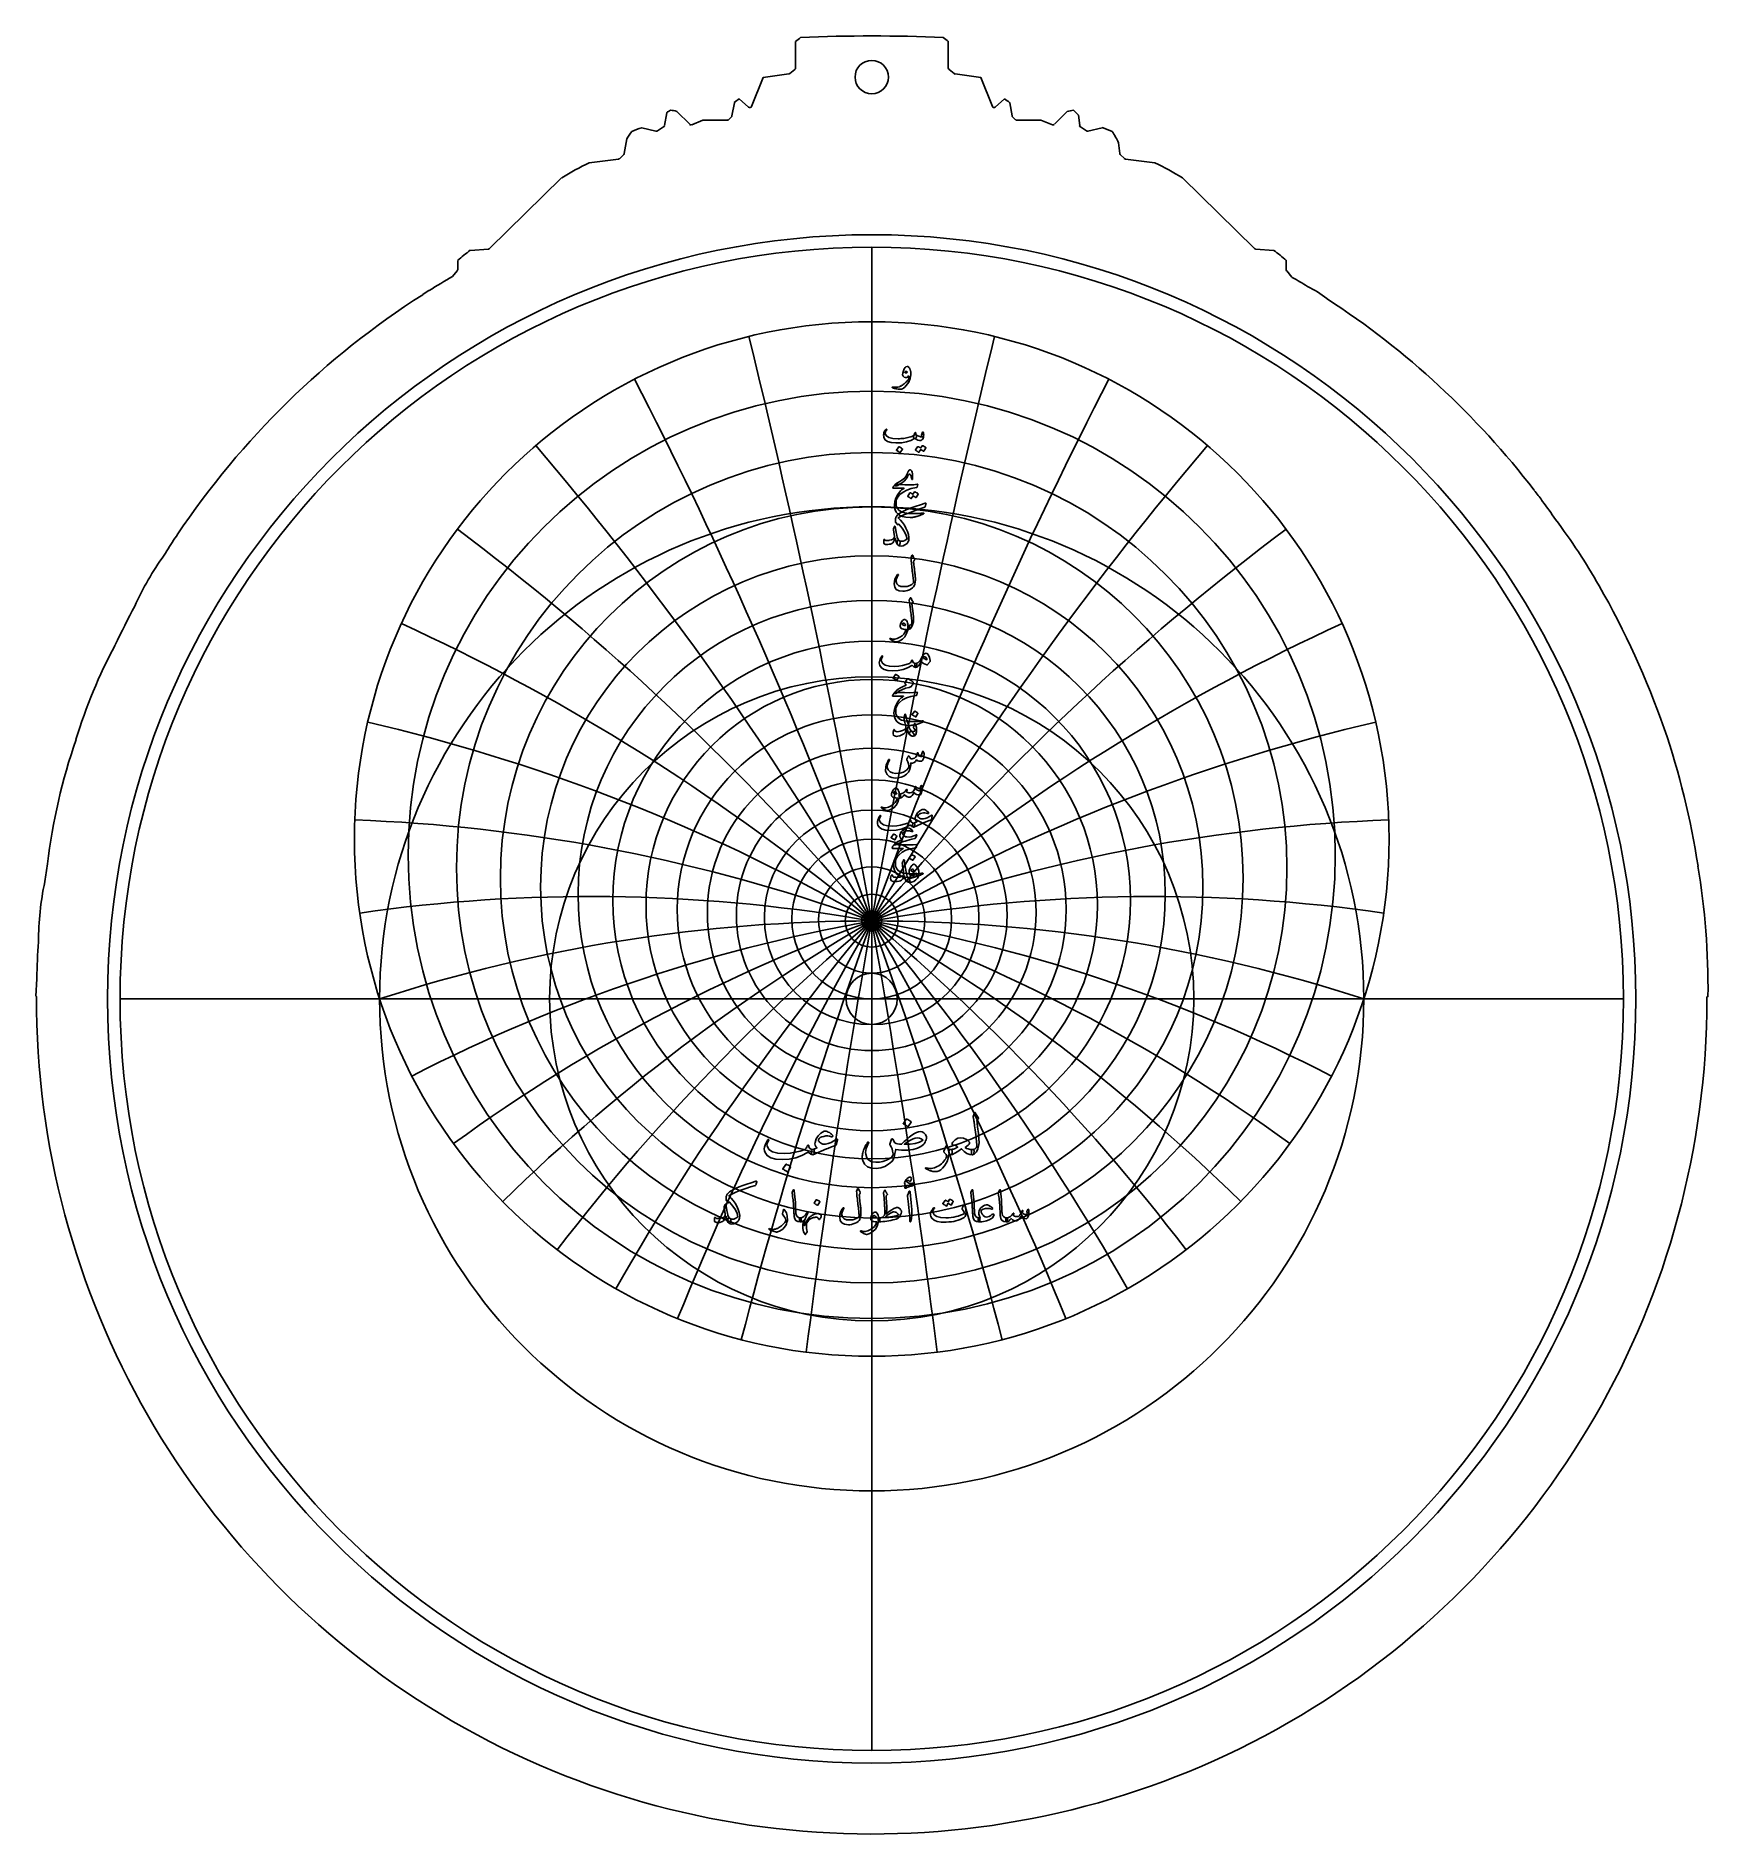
# Model space of a CAD drawing. Header units: millimetres. Extents: x -68 to 68, y -68 to 78.
import ezdxf

# ---------------------------------------------------------------- set-up
doc = ezdxf.new("R2010")
doc.units = ezdxf.units.MM
for name, color, linetype in [('CUT_INNER', 6, 'Continuous'), ('CUT_OUTER', 1, 'Continuous'), ('ENGRAVE', 7, 'Continuous'), ('ENGRAVE_FINE', 8, 'Continuous'), ('GUIDE', 3, 'Continuous'), ('TEXT', 5, 'Continuous')]:
    doc.layers.add(name, color=color, linetype=linetype)

msp = doc.modelspace()

# ---------------------------------------------------------------- linework, layer by layer
at = {"layer": 'CUT_INNER'}
for centre, radius in [((0, 74.5), 1.35), ((0, 0), 2.07)]:
    msp.add_circle(centre, radius, dxfattribs=at)
at = {"layer": 'CUT_OUTER'}
for points in [[(-6.15, 75.24), (-6.15, 77.39), (-6.15, 77.39)], [(6.19, 77.39), (6.19, 77.39), (6.19, 75.24)], [(-9.71, 72.13), (-8.78, 74.46), (-8.78, 74.46), (-8.77, 74.46), (-6.69, 74.76)], [(-6.62, 74.79), (-6.2, 75.12)], [(6.25, 75.12), (6.67, 74.79)], [(6.74, 74.76), (8.82, 74.46), (8.82, 74.46), (8.82, 74.46), (9.75, 72.13)], [(-10.7, 72.74), (-10.7, 72.74), (-9.95, 72.07)], [(9.99, 72.07), (10.74, 72.74), (10.74, 72.74)], [(-16.76, 70.58), (-16.57, 71.62), (-16.57, 71.63)], [(-15.76, 71.73), (-15.75, 71.72), (-14.71, 70.69)], [(-11.57, 71.06), (-11.34, 71.29)], [(-11.3, 71.37), (-11.1, 72.43), (-11.1, 72.44)], [(11.15, 72.44), (11.15, 72.43), (11.34, 71.37)], [(11.38, 71.29), (11.61, 71.06)], [(14.76, 70.69), (15.8, 71.72), (15.8, 71.73)], [(16.71, 71.42), (16.71, 71.42), (16.81, 70.58)], [(-18.59, 70.41), (-18.59, 70.41), (-17.44, 70.12)], [(-17.32, 70.15), (-16.82, 70.48)], [(-14.55, 70.65), (-13.64, 71.02), (-13.63, 71.02), (-13.63, 71.02), (-11.67, 71.02)], [(11.72, 71.02), (13.67, 71.02), (13.68, 71.02), (13.68, 71.02), (14.6, 70.65)], [(16.87, 70.48), (17.36, 70.15)], [(17.48, 70.12), (18.63, 70.41), (18.63, 70.41)], [(-20, 68.34), (-19.8, 69.5), (-19.8, 69.5)], [(19.95, 69.2), (19.95, 69.2), (20.04, 68.34)], [(-22.84, 67.58), (-22.83, 67.58), (-20.46, 67.88)], [(-20.37, 67.92), (-20.04, 68.25)], [(20.09, 68.25), (20.42, 67.92)], [(20.51, 67.88), (22.88, 67.58), (22.88, 67.58)], [(-30.89, 60.64), (-25.07, 66.36), (-25.06, 66.37)], [(25.11, 66.37), (25.11, 66.36), (30.93, 60.64)], [(-33.46, 58.94), (-33.46, 59.69), (-33.46, 59.69)], [(-32.45, 60.5), (-32.44, 60.5), (-30.98, 60.6)], [(31.03, 60.6), (32.49, 60.5), (32.49, 60.5)], [(33.5, 59.69), (33.5, 59.69), (33.5, 58.94)], [(-33.87, 58.39), (-33.49, 58.84)], [(33.54, 58.84), (33.96, 58.34), (33.99, 58.32)], [(-35.78, 57.24), (-35.76, 57.25)], [(36.77, 56.6), (36.81, 56.58)], [(54.16, 40.28), (54.22, 40.21)], [(-56.32, 37.24), (-56.17, 37.43), (-56.12, 37.5)], [(-66.83, 9.45), (-66.83, 9.49)], [(-67.5, 0.18), (-67.54, 0.21), (-67.55, 0.22), (-67.55, 0.22), (-67.48, 1.61), (-67.48, 1.66)], [(67.59, 0.22), (67.59, 0.21), (67.5, 0.15), (67.5, 0)]]:
    msp.add_lwpolyline(points, dxfattribs=at)
for centre, radius, start, end in [((-3.02, 73.64), 4.88, 123.9047, 129.8437), ((0.02, -48.69), 126.52, 87.388, 92.6119), ((2.69, 73.15), 5.5, 50.4433, 55.7163), ((-6.72, 74.9), 0.15, 278.1199, 308.6971), ((-6.3, 75.24), 0.15, 308.6971, 360), ((6.34, 75.24), 0.15, 180, 231.3029), ((6.76, 74.9), 0.15, 231.3029, 261.8801), ((-7.69, 68.3), 5.37, 124.1564, 129.5501), ((7.87, 68.48), 5.14, 50.3728, 56.0123), ((-14.42, 68.74), 3.6, 120.8509, 126.6491), ((-17.03, 66.67), 5.22, 75.854, 81.5261), ((-11.45, 71.4), 0.15, 314.9363, 349.689), ((-9.85, 72.18), 0.15, 228.3928, 338.2039), ((9.89, 72.18), 0.15, 201.8093, 311.6283), ((11.49, 71.4), 0.15, 190.2773, 225.0637), ((17.08, 66.66), 5.23, 98.5, 104.1493), ((12.42, 67.55), 5.78, 42.117, 47.7887), ((-13.89, 66), 6.87, 143.2841, 149.3663), ((-16.09, 62.52), 8.28, 107.5807, 113.5645), ((-17.4, 70.27), 0.15, 255.9488, 303.7195), ((-16.9, 70.6), 0.15, 303.7195, 349.6829), ((-14.61, 70.79), 0.15, 225, 291.7948), ((-11.67, 71.17), 0.15, 270, 314.9363), ((11.72, 71.17), 0.15, 225.0637, 270), ((14.65, 70.79), 0.15, 248.2052, 314.9826), ((16.95, 70.6), 0.15, 186.3495, 236.2805), ((17.45, 70.27), 0.15, 236.2805, 284.0437), ((16.04, 62.28), 8.54, 66.5143, 72.3109), ((10.69, 64.64), 10.32, 26.2006, 31.9811), ((-20.15, 68.36), 0.15, 314.9522, 350.5273), ((20.19, 68.36), 0.15, 186.3449, 225), ((-10.74, 42.76), 27.61, 115.9747, 121.2362), ((-20.48, 68.03), 0.15, 277.1329, 314.9522), ((20.52, 68.03), 0.15, 225, 262.8671), ((11.07, 43.27), 27.03, 58.7068, 64.0822), ((-24.86, 49.98), 12.97, 125.789, 131.5113), ((-30.99, 60.75), 0.15, 273.8175, 314.5046), ((31.04, 60.75), 0.15, 225.4954, 266.1825), ((25.04, 50.14), 12.76, 48.4592, 54.2778), ((-0.62, 1.01), 66.32, 120.0935, 122.0016), ((-33.61, 58.94), 0.15, 320.2007, 0), ((33.65, 58.94), 0.15, 180, 219.7993), ((1.61, 2.72), 64.34, 58.5054, 59.7829), ((-0.01, 0), 67.49, 122.5153, 146.2507), ((-34.56, 54.75), 2.78, 116.0733, 128.5019), ((31.16, 49.42), 9.12, 52.0002, 63.5501), ((0.01, 0.01), 67.49, 37.5104, 56.9538), ((48.42, 36.58), 6.83, 32.7452, 41.4094), ((1.17, 0.86), 66.05, 35.0125, 36.5702), ((13.92, 7.75), 51.68, 29.7486, 36.8695), ((3355.25, -2119.57), 4036.16, 147.69866, 147.72178), ((-37.82, 21.9), 23.87, 144.2139, 155.6318), ((-2.5, -1.53), 70.54, 19.3613, 29.6703), ((-0.63, 0.32), 66.79, 151.925, 154.9449), ((-24.12, 8.79), 41.99, 151.8471, 163.1631), ((1.67, 0.65), 65.89, 8.8009, 18.7757), ((-18.75, 5.21), 48.2, 160.939, 173.2102), ((-3.12, 0.46), 64.34, 170.6537, 171.9313), ((5.79, 0.75), 61.8, 359.5028, 9.293), ((-44.18, 4.63), 23.16, 167.9858, 180.047), ((-0.37, 0.01), 67.13, 176.072, 178.5976), ((0, 0), 67.5, 179.843, 0.0001)]:
    msp.add_arc(centre, radius, start, end, dxfattribs=at)
at = {"layer": 'ENGRAVE'}
for points in [[(0, -60.75), (0, 60.75)], [(-60.75, 0), (60.75, 0)]]:
    msp.add_lwpolyline(points, dxfattribs=at)
for centre, radius in [((0, 0), 60.75), ((0, 12.92), 41.81), ((0, 11.64), 37.47), ((0, 10.6), 33.56), ((0, 0), 39.77), ((0, 9.75), 30.01), ((0, 9.05), 26.76), ((0, 8.47), 23.73), ((0, 7.99), 20.91), ((0, 0), 26.03), ((0, 7.58), 18.24), ((0, 7.25), 15.71), ((0, 6.98), 13.28), ((0, 6.76), 10.94), ((0, 6.59), 8.67), ((0, 6.46), 6.46), ((0, 6.37), 4.29), ((0, 6.32), 2.14), ((0, 6.3), 0.81)]:
    msp.add_circle(centre, radius, dxfattribs=at)
msp.add_arc((0, -122.39), 128.69, 72, 108, dxfattribs=at)
msp.add_arc((0, -122.39), 128.69, 72, 108, dxfattribs=at)
at = {"layer": 'ENGRAVE_FINE'}
for centre, radius, start, end in [((-729.82, -122.39), 741.08, 7.27414, 13.73274), ((-729.82, -122.39), 741.08, 7.27414, 13.73274), ((729.82, -122.39), 741.08, 166.26726, 172.72586), ((729.82, -122.39), 741.08, 166.26726, 172.72586), ((-353.56, -122.39), 376.25, 14.6007, 27.2831), ((-353.56, -122.39), 376.25, 14.6007, 27.2831), ((353.56, -122.39), 376.25, 152.7169, 165.3993), ((353.56, -122.39), 376.25, 152.7169, 165.3993), ((-222.89, -122.39), 257.37, 22.0327, 40.488), ((-222.89, -122.39), 257.37, 22.0327, 40.488), ((222.89, -122.39), 257.37, 139.512, 157.9673), ((222.89, -122.39), 257.37, 139.512, 157.9673), ((-153.36, -122.39), 200.2, 29.6245, 53.2183), ((-153.36, -122.39), 200.2, 29.6245, 53.2183), ((153.36, -122.39), 200.2, 126.7817, 150.3755), ((153.36, -122.39), 200.2, 126.7817, 150.3755), ((-107.98, -122.39), 167.99, 37.432, 65.3861), ((-107.98, -122.39), 167.99, 37.432, 65.3861), ((107.98, -122.39), 167.99, 114.6139, 142.568), ((107.98, -122.39), 167.99, 114.6139, 142.568), ((-74.3, -122.39), 148.59, 45.5131, 76.9451), ((-74.3, -122.39), 148.59, 45.5131, 76.9451), ((74.3, -122.39), 148.59, 103.0549, 134.4869), ((74.3, -122.39), 148.59, 103.0549, 134.4869), ((-46.84, -122.39), 136.95, 53.9277, 87.8851), ((-46.84, -122.39), 136.95, 53.9277, 87.8851), ((46.84, -122.39), 136.95, 92.1149, 126.0723), ((46.84, -122.39), 136.95, 92.1149, 126.0723), ((-22.69, -122.39), 130.67, 62.7364, 98.2241), ((-22.69, -122.39), 130.67, 62.7364, 98.2241), ((22.69, -122.39), 130.67, 81.7759, 117.2636), ((22.69, -122.39), 130.67, 81.7759, 117.2636)]:
    msp.add_arc(centre, radius, start, end, dxfattribs=at)
at = {"layer": 'GUIDE'}
msp.add_circle((0, 0), 61.76, dxfattribs=at)
at = {"layer": 'TEXT'}
for points in [[(2.56, 50.77), (2.63, 50.92), (2.7, 51.03), (2.77, 51.09), (2.86, 51.11), (2.91, 51.11), (2.96, 51.08), (3, 51.03), (3.05, 50.97), (3.07, 50.93), (3.09, 50.9), (3.11, 50.86), (3.12, 50.82), (3.13, 50.78), (3.14, 50.74), (3.15, 50.7), (3.16, 50.65), (3.17, 50.55), (3.16, 50.44), (3.14, 50.3), (3.11, 50.15), (3.06, 50), (2.99, 49.85), (2.9, 49.7), (2.79, 49.57), (2.68, 49.45), (2.58, 49.36), (2.49, 49.31), (2.41, 49.28), (2.34, 49.28), (2.25, 49.28), (2.15, 49.29), (2.03, 49.3), (1.98, 49.31), (1.92, 49.32), (1.87, 49.33), (1.83, 49.34), (1.79, 49.36), (1.75, 49.37), (1.72, 49.38), (1.69, 49.39), (1.68, 49.4), (1.66, 49.41), (1.66, 49.42), (1.66, 49.43), (1.66, 49.45), (1.67, 49.45), (1.69, 49.46), (1.7, 49.45), (1.84, 49.44), (1.98, 49.44), (2.11, 49.45), (2.24, 49.48), (2.28, 49.49), (2.32, 49.51), (2.37, 49.53), (2.42, 49.57), (2.48, 49.61), (2.54, 49.65), (2.61, 49.7), (2.68, 49.76), (2.74, 49.83), (2.81, 49.88), (2.86, 49.94), (2.91, 49.99), (2.95, 50.04), (2.98, 50.09), (3, 50.14), (3.02, 50.18), (3.01, 50.25), (3, 50.3), (2.99, 50.33), (2.97, 50.35), (2.9, 50.26), (2.82, 50.22), (2.73, 50.21), (2.63, 50.24), (2.54, 50.32), (2.5, 50.43), (2.51, 50.58), (2.56, 50.77)], [(2.89, 50.64), (2.84, 50.7), (2.78, 50.72), (2.72, 50.71), (2.67, 50.65), (2.71, 50.61), (2.77, 50.6), (2.82, 50.61), (2.89, 50.64)], [(3.55, 45.6), (3.55, 45.6), (3.56, 45.6), (3.56, 45.6), (3.56, 45.6), (3.57, 45.6), (3.57, 45.59), (3.57, 45.59), (3.58, 45.59), (3.61, 45.55), (3.62, 45.5), (3.61, 45.44), (3.59, 45.36), (3.57, 45.32), (3.54, 45.29), (3.52, 45.28), (3.5, 45.28), (3.49, 45.29), (3.48, 45.29), (3.47, 45.29), (3.46, 45.28), (3.17, 45.12), (2.81, 45.01), (2.41, 44.94), (1.94, 44.93), (1.56, 44.96), (1.28, 45.04), (1.08, 45.18), (0.98, 45.38), (0.97, 45.47), (0.96, 45.56), (0.97, 45.65), (0.99, 45.74), (1.02, 45.83), (1.06, 45.9), (1.1, 45.97), (1.15, 46.03), (1.16, 46.04), (1.17, 46.04), (1.18, 46.04), (1.19, 46.04), (1.2, 46.04), (1.21, 46.03), (1.21, 46.03), (1.22, 46.02), (1.22, 46.01), (1.22, 46), (1.21, 45.99), (1.21, 45.97), (1.15, 45.9), (1.12, 45.82), (1.1, 45.75), (1.1, 45.68), (1.19, 45.5), (1.39, 45.37), (1.7, 45.3), (2.13, 45.27), (2.24, 45.27), (2.36, 45.28), (2.47, 45.29), (2.59, 45.3), (2.71, 45.32), (2.82, 45.34), (2.93, 45.36), (3.04, 45.39), (3.15, 45.42), (3.24, 45.45), (3.3, 45.48), (3.35, 45.51), (3.37, 45.52), (3.39, 45.54), (3.41, 45.57), (3.42, 45.59), (3.43, 45.62), (3.45, 45.66), (3.46, 45.69), (3.47, 45.73), (3.48, 45.74), (3.48, 45.75), (3.5, 45.76), (3.51, 45.77), (3.52, 45.77), (3.54, 45.77), (3.55, 45.76), (3.56, 45.76), (3.57, 45.74), (3.57, 45.73), (3.57, 45.71), (3.57, 45.69)], [(3.44, 45.32), (3.4, 45.35), (3.38, 45.4), (3.38, 45.46), (3.4, 45.52), (3.44, 45.58), (3.47, 45.62), (3.5, 45.63), (3.53, 45.62), (3.67, 45.53), (3.8, 45.47), (3.94, 45.43), (4.07, 45.42), (4.08, 45.42), (4.08, 45.42), (4.08, 45.43), (4.08, 45.44), (4.08, 45.45), (4.07, 45.47), (4.05, 45.49), (4.03, 45.52), (4.02, 45.53), (4.02, 45.54), (4.02, 45.55), (4.02, 45.55), (4.11, 45.8), (4.11, 45.81), (4.12, 45.82), (4.12, 45.82), (4.13, 45.82), (4.14, 45.82), (4.14, 45.82), (4.15, 45.81), (4.15, 45.81), (4.18, 45.73), (4.19, 45.64), (4.2, 45.57), (4.19, 45.49), (4.18, 45.39), (4.15, 45.31), (4.12, 45.25), (4.09, 45.2), (4.06, 45.18), (4.03, 45.16), (4.01, 45.15), (3.99, 45.14), (3.87, 45.14), (3.74, 45.17), (3.6, 45.23), (3.44, 45.32)], [(2.19, 44.61), (2.19, 44.61), (2.2, 44.61), (2.21, 44.61), (2.22, 44.61), (2.29, 44.58), (2.35, 44.55), (2.42, 44.51), (2.47, 44.46), (2.48, 44.45), (2.48, 44.45), (2.48, 44.44), (2.48, 44.43), (2.31, 44.16), (2.3, 44.15), (2.29, 44.15), (2.28, 44.16), (2.27, 44.16), (2.26, 44.17), (2.25, 44.18), (2.22, 44.2), (2.2, 44.21), (2.16, 44.24), (2.12, 44.26), (2.08, 44.29), (2.02, 44.32), (2.01, 44.33), (2.01, 44.33), (2.01, 44.34), (2.01, 44.34)], [(4.08, 44.71), (4.09, 44.71), (4.09, 44.71), (4.1, 44.71), (4.11, 44.71), (4.15, 44.7), (4.18, 44.69), (4.21, 44.67), (4.25, 44.65), (4.28, 44.63), (4.31, 44.61), (4.34, 44.59), (4.37, 44.57), (4.37, 44.56), (4.38, 44.55), (4.37, 44.54), (4.37, 44.53), (4.2, 44.26), (4.19, 44.26), (4.19, 44.26), (4.18, 44.26), (4.17, 44.27), (4.16, 44.27), (4.15, 44.28), (4.13, 44.3), (4.1, 44.31), (4.08, 44.33), (4.04, 44.35), (4, 44.37), (3.96, 44.39), (3.82, 44.18), (3.82, 44.18), (3.81, 44.17), (3.8, 44.18), (3.79, 44.19), (3.78, 44.19), (3.76, 44.2), (3.74, 44.22), (3.71, 44.24), (3.68, 44.26), (3.64, 44.28), (3.59, 44.31), (3.54, 44.34), (3.53, 44.35), (3.53, 44.35), (3.53, 44.36), (3.53, 44.37), (3.71, 44.63), (3.71, 44.63), (3.72, 44.63), (3.73, 44.64), (3.74, 44.63), (3.77, 44.62), (3.8, 44.61), (3.83, 44.6), (3.85, 44.59), (3.88, 44.57), (3.91, 44.55), (3.93, 44.53), (3.95, 44.52)], [(1.83, 41.51), (1.85, 41.53), (1.87, 41.56), (1.9, 41.58), (1.93, 41.61), (1.97, 41.63), (2, 41.66), (2.04, 41.68), (2.09, 41.71), (2.28, 41.82), (2.43, 41.92), (2.55, 42.01), (2.64, 42.08), (2.7, 42.15), (2.76, 42.23), (2.81, 42.31), (2.84, 42.39), (2.86, 42.43), (2.88, 42.47), (2.89, 42.51), (2.91, 42.55), (2.92, 42.58), (2.94, 42.61), (2.95, 42.64), (2.96, 42.66), (2.99, 42.71), (3.02, 42.74), (3.06, 42.76), (3.1, 42.76), (3.13, 42.76), (3.17, 42.74), (3.2, 42.71), (3.24, 42.66), (3.28, 42.57), (3.3, 42.43), (3.31, 42.24), (3.31, 42.02), (3.31, 42), (3.3, 41.98), (3.29, 41.97), (3.27, 41.97), (3.26, 41.97), (3.25, 41.98), (3.24, 42), (3.23, 42.02), (3.2, 42.19), (3.16, 42.32), (3.11, 42.39), (3.05, 42.42), (3.03, 42.41), (3.02, 42.4), (3, 42.39), (2.98, 42.37), (2.97, 42.36), (2.96, 42.34), (2.95, 42.32), (2.94, 42.3), (2.93, 42.28), (2.91, 42.25), (2.9, 42.22), (2.88, 42.19), (2.78, 42.02), (2.64, 41.87), (2.46, 41.72), (2.25, 41.59), (2.25, 41.59), (2.24, 41.58), (2.23, 41.57), (2.21, 41.57), (2.19, 41.55), (2.17, 41.54), (2.14, 41.52), (2.1, 41.5), (2.03, 41.47), (1.96, 41.46), (1.89, 41.47), (1.83, 41.51)], [(2.21, 41.57), (2.68, 41.55), (3.07, 41.55), (3.41, 41.56), (3.68, 41.59), (3.69, 41.59), (3.7, 41.59), (3.71, 41.59), (3.71, 41.58), (3.71, 41.58), (3.72, 41.57), (3.72, 41.57), (3.72, 41.56), (3.71, 41.53), (3.7, 41.49), (3.7, 41.47), (3.69, 41.44), (3.68, 41.42), (3.68, 41.4), (3.67, 41.38), (3.67, 41.37), (3.65, 41.35), (3.64, 41.33), (3.63, 41.32), (3.61, 41.32), (3.19, 41.24), (2.83, 41.12), (2.53, 40.96), (2.27, 40.76), (2.14, 40.61), (2.05, 40.46), (1.99, 40.3), (1.97, 40.12), (1.99, 39.85), (2.08, 39.63), (2.23, 39.46), (2.45, 39.34), (2.57, 39.31), (2.69, 39.28), (2.83, 39.25), (2.97, 39.24), (3.13, 39.23), (3.3, 39.22), (3.48, 39.22), (3.67, 39.23), (3.74, 39.23), (3.8, 39.23), (3.87, 39.24), (3.93, 39.24), (4, 39.25), (4.06, 39.26), (4.12, 39.26), (4.17, 39.27), (4.19, 39.27), (4.2, 39.27), (4.21, 39.26), (4.21, 39.24), (4.21, 39.22), (4.21, 39.21), (4.2, 39.2), (4.19, 39.19), (4.09, 39.15), (3.99, 39.11), (3.9, 39.08), (3.82, 39.05), (3.74, 39.02), (3.66, 39), (3.6, 38.98), (3.53, 38.96), (3.48, 38.95), (3.42, 38.94), (3.36, 38.93), (3.31, 38.92), (3.26, 38.91), (3.21, 38.91), (3.15, 38.91), (3.11, 38.91), (2.77, 38.94), (2.49, 38.99), (2.27, 39.08), (2.1, 39.2), (1.98, 39.34), (1.89, 39.52), (1.84, 39.71), (1.83, 39.93), (1.87, 40.21), (1.95, 40.47), (2.08, 40.73), (2.27, 40.98), (2.34, 41.06), (2.42, 41.13), (2.51, 41.2), (2.61, 41.27), (1.74, 41.27), (1.72, 41.28), (1.71, 41.3), (1.71, 41.32), (1.73, 41.35), (1.76, 41.4), (1.78, 41.44), (1.81, 41.47), (1.83, 41.5), (1.85, 41.53), (1.86, 41.55), (1.87, 41.57), (1.88, 41.58), (1.91, 41.58), (1.97, 41.58), (2.07, 41.58), (2.21, 41.57)], [(3.46, 40.97), (3.47, 40.97), (3.47, 40.98), (3.48, 40.98), (3.49, 40.98), (3.53, 40.96), (3.56, 40.95), (3.59, 40.93), (3.63, 40.91), (3.66, 40.9), (3.69, 40.88), (3.72, 40.85), (3.75, 40.83), (3.75, 40.82), (3.75, 40.81), (3.75, 40.8), (3.75, 40.8), (3.58, 40.52), (3.57, 40.52), (3.56, 40.52), (3.56, 40.52), (3.54, 40.53), (3.54, 40.54), (3.52, 40.55), (3.51, 40.56), (3.48, 40.57), (3.46, 40.59), (3.42, 40.61), (3.38, 40.63), (3.34, 40.66), (3.2, 40.44), (3.2, 40.44), (3.19, 40.44), (3.18, 40.44), (3.17, 40.45), (3.16, 40.45), (3.14, 40.47), (3.12, 40.48), (3.09, 40.5), (3.06, 40.52), (3.02, 40.54), (2.97, 40.57), (2.92, 40.61), (2.91, 40.61), (2.91, 40.62), (2.91, 40.62), (2.91, 40.63), (3.09, 40.89), (3.09, 40.89), (3.1, 40.9), (3.11, 40.9), (3.12, 40.9), (3.15, 40.89), (3.18, 40.88), (3.2, 40.86), (3.23, 40.85), (3.26, 40.83), (3.28, 40.82), (3.31, 40.8), (3.33, 40.78)], [(4.32, 40.06), (4.36, 40.07), (4.38, 40.06), (4.39, 40.03), (4.38, 39.99), (4.35, 39.84), (4.33, 39.8), (4.32, 39.76), (4.3, 39.74), (4.28, 39.73), (3.88, 39.6), (3.51, 39.47), (3.18, 39.35), (2.89, 39.24), (2.64, 39.14), (2.43, 39.05), (2.26, 38.96), (2.13, 38.88), (2.32, 38.7), (2.48, 38.5), (2.64, 38.29), (2.77, 38.05), (2.9, 37.78), (2.97, 37.53), (3, 37.3), (2.99, 37.08), (2.96, 36.99), (2.93, 36.91), (2.9, 36.85), (2.86, 36.8), (2.69, 36.69), (2.53, 36.62), (2.37, 36.6), (2.22, 36.62), (2.15, 36.66), (2.11, 36.71), (2.07, 36.79), (2.06, 36.88), (2.06, 36.96), (2.07, 37.02), (2.1, 37.05), (2.14, 37.07), (2.15, 37.07), (2.18, 37.06), (2.21, 37.05), (2.24, 37.03), (2.38, 36.99), (2.53, 37), (2.69, 37.06), (2.87, 37.18), (2.79, 37.46), (2.65, 37.74), (2.46, 38.04), (2.2, 38.36), (2.19, 38.36), (2.18, 38.37), (2.17, 38.36), (2.16, 38.36), (2.13, 38.32), (2.12, 38.32), (2.11, 38.31), (2.1, 38.32), (2.09, 38.33), (1.91, 38.52), (1.91, 38.54), (1.91, 38.57), (1.91, 38.62), (1.91, 38.69), (1.92, 38.77), (1.93, 38.83), (1.94, 38.88), (1.96, 38.92), (1.98, 38.96), (2.01, 39), (2.03, 39.04), (2.06, 39.08), (2.09, 39.11), (2.12, 39.14), (2.15, 39.17), (2.18, 39.19), (2.33, 39.29), (2.51, 39.39), (2.72, 39.49), (2.97, 39.6), (3.26, 39.71), (3.58, 39.82), (3.93, 39.94), (4.32, 40.06)], [(2.14, 36.67), (2.07, 36.74), (2.01, 36.85), (1.95, 37.01), (1.91, 37.21), (1.9, 37.23), (1.89, 37.23), (1.88, 37.22), (1.87, 37.18), (1.86, 37.15), (1.84, 37.12), (1.83, 37.09), (1.82, 37.06), (1.8, 37.03), (1.79, 37.01), (1.78, 36.98), (1.76, 36.95), (1.7, 36.87), (1.62, 36.81), (1.53, 36.76), (1.41, 36.74), (1.3, 36.73), (1.2, 36.72), (1.12, 36.73), (1.07, 36.75), (1.01, 36.78), (0.98, 36.85), (0.97, 36.95), (0.97, 37.08), (0.98, 37.11), (0.98, 37.12), (0.99, 37.13), (1.01, 37.14), (1.02, 37.14), (1.03, 37.13), (1.04, 37.13), (1.05, 37.12), (1.07, 37.09), (1.1, 37.07), (1.14, 37.06), (1.18, 37.05), (1.21, 37.05), (1.24, 37.05), (1.27, 37.05), (1.3, 37.05), (1.33, 37.05), (1.37, 37.06), (1.41, 37.06), (1.45, 37.07), (1.61, 37.1), (1.73, 37.15), (1.8, 37.23), (1.84, 37.32), (1.84, 37.34), (1.84, 37.36), (1.83, 37.39), (1.83, 37.41), (1.83, 37.45), (1.82, 37.48), (1.82, 37.52), (1.81, 37.56), (1.81, 37.61), (1.8, 37.65), (1.79, 37.69), (1.79, 37.73), (1.78, 37.76), (1.78, 37.8), (1.77, 37.83), (1.76, 37.86), (1.75, 37.92), (1.75, 37.96), (1.75, 38), (1.75, 38.02), (1.83, 38.19), (1.83, 38.19), (1.84, 38.2), (1.85, 38.2), (1.86, 38.2), (1.87, 38.2), (1.88, 38.2), (1.88, 38.19), (1.89, 38.18), (1.91, 38.04), (1.94, 37.87), (1.98, 37.69), (2.02, 37.48), (2.06, 37.31), (2.11, 37.19), (2.17, 37.09), (2.24, 37.03), (2.27, 37.01), (2.28, 36.98), (2.29, 36.94), (2.3, 36.9), (2.29, 36.83), (2.28, 36.78), (2.26, 36.73), (2.24, 36.68), (2.22, 36.66), (2.19, 36.65), (2.17, 36.65), (2.14, 36.67)], [(3.25, 35.84), (3.26, 35.85), (3.27, 35.86), (3.28, 35.86), (3.29, 35.87), (3.3, 35.86), (3.31, 35.86), (3.32, 35.85), (3.33, 35.83), (3.36, 35.75), (3.39, 35.68), (3.43, 35.62), (3.47, 35.57), (3.48, 35.55), (3.49, 35.53), (3.48, 35.51), (3.47, 35.48), (3.46, 35.47), (3.45, 35.46), (3.44, 35.45), (3.44, 35.44), (3.43, 35.43), (3.42, 35.42), (3.42, 35.41), (3.41, 35.4), (3.4, 35.39), (3.4, 35.37), (3.39, 35.35), (3.39, 35.33), (3.39, 35.27), (3.4, 35.2), (3.41, 35.13), (3.41, 35.05), (3.42, 34.96), (3.43, 34.87), (3.45, 34.78), (3.46, 34.68), (3.47, 34.58), (3.48, 34.48), (3.49, 34.39), (3.5, 34.31), (3.51, 34.23), (3.52, 34.16), (3.52, 34.09), (3.53, 34.03), (3.53, 33.85), (3.52, 33.69), (3.48, 33.53), (3.43, 33.38), (3.38, 33.29), (3.3, 33.21), (3.19, 33.13), (3.05, 33.06), (2.9, 33.01), (2.76, 32.97), (2.63, 32.94), (2.51, 32.94), (2.21, 32.98), (1.99, 33.09), (1.86, 33.28), (1.82, 33.54), (1.83, 33.73), (1.88, 33.92), (1.97, 34.11), (2.09, 34.29), (2.1, 34.3), (2.11, 34.31), (2.12, 34.31), (2.13, 34.31), (2.14, 34.31), (2.15, 34.3), (2.15, 34.29), (2.16, 34.28), (2.16, 34.27), (2.16, 34.26), (2.16, 34.25), (2.15, 34.24), (2.07, 34.08), (2.01, 33.94), (1.98, 33.83), (1.97, 33.74), (2.03, 33.55), (2.16, 33.41), (2.36, 33.34), (2.63, 33.32), (2.87, 33.34), (3.08, 33.41), (3.25, 33.5), (3.38, 33.63), (3.38, 33.69), (3.37, 33.77), (3.37, 33.85), (3.36, 33.95), (3.35, 34.05), (3.33, 34.17), (3.32, 34.29), (3.3, 34.43), (3.28, 34.57), (3.27, 34.71), (3.25, 34.85), (3.24, 34.99), (3.22, 35.12), (3.21, 35.25), (3.2, 35.38), (3.19, 35.51), (3.17, 35.63), (3.17, 35.65), (3.18, 35.66), (3.18, 35.67), (3.19, 35.68)], [(3.04, 32.23), (3.06, 32.29), (3.08, 32.33), (3.09, 32.37), (3.1, 32.39), (3.11, 32.4), (3.11, 32.41), (3.12, 32.42), (3.14, 32.42), (3.15, 32.42), (3.16, 32.41), (3.17, 32.4), (3.18, 32.39), (3.21, 32.31), (3.24, 32.24), (3.28, 32.18), (3.33, 32.12), (3.34, 32.11), (3.35, 32.09), (3.34, 32.07), (3.33, 32.04), (3.25, 31.93), (3.25, 31.88), (3.26, 31.83), (3.26, 31.78), (3.27, 31.74), (3.27, 31.69), (3.28, 31.64), (3.29, 31.6), (3.29, 31.56), (3.34, 31.15), (3.37, 30.84), (3.38, 30.61), (3.37, 30.47), (3.31, 30.22), (3.22, 30.03), (3.11, 29.91), (2.98, 29.86), (2.97, 29.86), (2.97, 29.86), (2.97, 29.86), (2.96, 29.86), (2.94, 29.88), (2.93, 29.92), (2.92, 30), (2.92, 30.09), (2.93, 30.13), (2.94, 30.16), (2.95, 30.17), (2.98, 30.18), (3.07, 30.2), (3.15, 30.23), (3.21, 30.28), (3.25, 30.34), (3.25, 30.42), (3.24, 30.5), (3.23, 30.6), (3.22, 30.71), (3.21, 30.82), (3.2, 30.95), (3.18, 31.08), (3.16, 31.23), (3.14, 31.37), (3.13, 31.5), (3.11, 31.61), (3.1, 31.71), (3.09, 31.79), (3.08, 31.86), (3.07, 31.92), (3.07, 31.96), (3.03, 32.16), (3.03, 32.18), (3.03, 32.2), (3.03, 32.22), (3.04, 32.23)], [(2.91, 29.82), (2.82, 29.52), (2.68, 29.27), (2.48, 29.07), (2.23, 28.92), (2.19, 28.91), (2.16, 28.89), (2.12, 28.88), (2.09, 28.87), (2.05, 28.86), (2.02, 28.86), (1.99, 28.85), (1.96, 28.85), (1.88, 28.86), (1.78, 28.9), (1.65, 28.97), (1.5, 29.07), (1.48, 29.08), (1.47, 29.09), (1.47, 29.11), (1.47, 29.12), (1.48, 29.13), (1.49, 29.14), (1.51, 29.13), (1.52, 29.13), (1.68, 29.08), (1.86, 29.08), (2.06, 29.13), (2.27, 29.23), (2.45, 29.35), (2.6, 29.49), (2.71, 29.66), (2.8, 29.84), (2.8, 29.85), (2.8, 29.85), (2.79, 29.85), (2.79, 29.86), (2.66, 29.86), (2.56, 29.88), (2.47, 29.9), (2.4, 29.93), (2.35, 29.97), (2.32, 30.04), (2.3, 30.11), (2.31, 30.21), (2.31, 30.22), (2.31, 30.23), (2.32, 30.25), (2.32, 30.26), (2.32, 30.28), (2.33, 30.29), (2.33, 30.3), (2.34, 30.32), (2.38, 30.42), (2.43, 30.51), (2.49, 30.58), (2.56, 30.63), (2.63, 30.65), (2.7, 30.65), (2.76, 30.62), (2.81, 30.57), (2.86, 30.49), (2.89, 30.4), (2.92, 30.3), (2.93, 30.18), (2.94, 30.18), (2.94, 30.18), (2.95, 30.18), (2.96, 30.18), (2.96, 30.18), (2.97, 30.18), (2.97, 30.18), (2.98, 30.18), (3.01, 30.18), (3.03, 30.16), (3.04, 30.14), (3.05, 30.1), (3.05, 30.06), (3.05, 30.02), (3.04, 29.98), (3.04, 29.94), (3.02, 29.9), (3.01, 29.88), (3, 29.86), (2.98, 29.86), (2.91, 29.86), (2.91, 29.85), (2.91, 29.84), (2.91, 29.83), (2.91, 29.82)], [(2.73, 30.22), (2.7, 30.29), (2.65, 30.33), (2.61, 30.36), (2.56, 30.37), (2.53, 30.36), (2.51, 30.35), (2.48, 30.33), (2.46, 30.31), (2.46, 30.3), (2.46, 30.29), (2.46, 30.27), (2.47, 30.26), (2.51, 30.23), (2.56, 30.2), (2.63, 30.19), (2.72, 30.19), (2.73, 30.19), (2.73, 30.2), (2.74, 30.21), (2.73, 30.22)], [(0.82, 27.7), (0.83, 27.72), (0.85, 27.72), (0.86, 27.72), (0.87, 27.71), (0.88, 27.7), (0.89, 27.68), (0.88, 27.66), (0.87, 27.64), (0.82, 27.56), (0.78, 27.48), (0.77, 27.41), (0.77, 27.34), (0.88, 27.13), (1.1, 26.97), (1.43, 26.89), (1.86, 26.87), (2.18, 26.89), (2.49, 26.94), (2.78, 27.02), (3.06, 27.12), (3.11, 27.15), (3.16, 27.19), (3.19, 27.25), (3.21, 27.33), (3.22, 27.35), (3.23, 27.37), (3.25, 27.37), (3.28, 27.38), (3.29, 27.37), (3.31, 27.35), (3.31, 27.33), (3.32, 27.3), (3.33, 27.23), (3.38, 27.17), (3.46, 27.13), (3.56, 27.11), (3.6, 27.1), (3.63, 27.08), (3.64, 27.05), (3.64, 27), (3.63, 26.91), (3.61, 26.84), (3.59, 26.8), (3.56, 26.79), (3.49, 26.8), (3.41, 26.83), (3.34, 26.88), (3.27, 26.96), (3.27, 26.96), (3.26, 26.96), (3.24, 26.95), (3.23, 26.94), (2.89, 26.75), (2.53, 26.61), (2.13, 26.53), (1.7, 26.51), (1.31, 26.53), (1, 26.61), (0.78, 26.75), (0.65, 26.94), (0.62, 27.04), (0.61, 27.15), (0.62, 27.26), (0.65, 27.37), (0.69, 27.48), (0.73, 27.57), (0.78, 27.64), (0.82, 27.7)], [(4.4, 27.93), (4.51, 27.89), (4.6, 27.78), (4.68, 27.59), (4.73, 27.34), (4.73, 27.32), (4.73, 27.3), (4.73, 27.29), (4.72, 27.27), (4.52, 27.03), (4.51, 27.01), (4.49, 27), (4.48, 27), (4.46, 27), (4.32, 27.05), (4.19, 27.11), (4.08, 27.18), (3.97, 27.26), (3.88, 27.05), (3.78, 26.91), (3.67, 26.82), (3.56, 26.79), (3.55, 26.79), (3.53, 26.81), (3.52, 26.83), (3.51, 26.87), (3.48, 26.95), (3.48, 27.01), (3.48, 27.06), (3.5, 27.1), (3.51, 27.1), (3.53, 27.11), (3.54, 27.11), (3.56, 27.11), (3.64, 27.13), (3.72, 27.17), (3.8, 27.23), (3.88, 27.31), (3.91, 27.36), (3.96, 27.45), (4.03, 27.56), (4.11, 27.71), (4.18, 27.81), (4.24, 27.88), (4.32, 27.92), (4.4, 27.93)], [(4.14, 27.58), (4.21, 27.52), (4.28, 27.48), (4.37, 27.44), (4.46, 27.41), (4.46, 27.49), (4.44, 27.54), (4.4, 27.59), (4.36, 27.62), (4.3, 27.64), (4.25, 27.64), (4.19, 27.62), (4.14, 27.58)], [(1.91, 26.21), (1.91, 26.22), (1.92, 26.22), (1.93, 26.22), (1.94, 26.22), (2.01, 26.19), (2.07, 26.16), (2.13, 26.11), (2.19, 26.07), (2.2, 26.06), (2.2, 26.05), (2.2, 26.05), (2.2, 26.04), (2.03, 25.77), (2.02, 25.76), (2.01, 25.76), (2, 25.76), (1.99, 25.77), (1.98, 25.78), (1.96, 25.79), (1.94, 25.8), (1.91, 25.82), (1.88, 25.84), (1.84, 25.87), (1.79, 25.9), (1.74, 25.93), (1.73, 25.93), (1.73, 25.94), (1.73, 25.94), (1.73, 25.95)], [(2.18, 24.76), (2.65, 24.75), (3.04, 24.74), (3.38, 24.76), (3.65, 24.78), (3.66, 24.78), (3.67, 24.78), (3.68, 24.78), (3.68, 24.78), (3.68, 24.77), (3.69, 24.77), (3.69, 24.76), (3.69, 24.75), (3.68, 24.72), (3.67, 24.69), (3.67, 24.66), (3.66, 24.64), (3.65, 24.61), (3.65, 24.59), (3.64, 24.58), (3.64, 24.56), (3.62, 24.54), (3.61, 24.53), (3.6, 24.51), (3.58, 24.51), (3.16, 24.43), (2.8, 24.32), (2.5, 24.16), (2.24, 23.95), (2.11, 23.81), (2.02, 23.65), (1.96, 23.49), (1.94, 23.32), (1.96, 23.05), (2.05, 22.83), (2.2, 22.66), (2.42, 22.54), (2.53, 22.5), (2.66, 22.47), (2.8, 22.45), (2.94, 22.43), (3.1, 22.42), (3.27, 22.41), (3.45, 22.41), (3.64, 22.42), (3.71, 22.42), (3.77, 22.43), (3.84, 22.43), (3.9, 22.44), (3.97, 22.44), (4.03, 22.45), (4.09, 22.46), (4.14, 22.46), (4.16, 22.46), (4.17, 22.46), (4.18, 22.45), (4.18, 22.43), (4.18, 22.42), (4.18, 22.4), (4.17, 22.39), (4.16, 22.39), (4.06, 22.34), (3.96, 22.3), (3.87, 22.27), (3.79, 22.24), (3.71, 22.21), (3.63, 22.19), (3.57, 22.17), (3.5, 22.15), (3.44, 22.14), (3.39, 22.13), (3.33, 22.12), (3.28, 22.11), (3.23, 22.11), (3.17, 22.1), (3.12, 22.1), (3.08, 22.1), (2.74, 22.13), (2.46, 22.19), (2.24, 22.27), (2.07, 22.39), (1.95, 22.54), (1.86, 22.71), (1.81, 22.91), (1.8, 23.13), (1.84, 23.4), (1.92, 23.67), (2.05, 23.93), (2.23, 24.18), (2.31, 24.25), (2.39, 24.32), (2.48, 24.39), (2.58, 24.46), (1.71, 24.47), (1.69, 24.48), (1.68, 24.49), (1.68, 24.52), (1.7, 24.55), (1.73, 24.59), (1.75, 24.63), (1.78, 24.67), (1.8, 24.7), (1.81, 24.72), (1.83, 24.74), (1.84, 24.76), (1.85, 24.77), (1.88, 24.77), (1.94, 24.77), (2.04, 24.77), (2.18, 24.76)], [(3.03, 25.18), (2.72, 25.1), (2.44, 24.99), (2.2, 24.86), (2, 24.71), (1.97, 24.68), (1.94, 24.67), (1.91, 24.67), (1.89, 24.68), (1.86, 24.71), (1.86, 24.76), (1.9, 24.82), (1.97, 24.89), (2.13, 25.03), (2.32, 25.15), (2.54, 25.26), (2.78, 25.36), (2.71, 25.46), (2.7, 25.49), (2.69, 25.51), (2.69, 25.54), (2.7, 25.56), (2.75, 25.66), (2.79, 25.74), (2.83, 25.8), (2.87, 25.85), (2.89, 25.87), (2.91, 25.88), (2.94, 25.88), (2.96, 25.87), (3.08, 25.8), (3.19, 25.73), (3.28, 25.67), (3.34, 25.61), (3.35, 25.59), (3.36, 25.57), (3.36, 25.54), (3.35, 25.51), (3.33, 25.46), (3.29, 25.39), (3.24, 25.32), (3.18, 25.23), (3.16, 25.22), (3.13, 25.21), (3.09, 25.19), (3.03, 25.18)], [(2.75, 22.93), (2.77, 22.84), (2.8, 22.74), (2.82, 22.64), (2.85, 22.54), (2.88, 22.44), (2.9, 22.34), (2.94, 22.23), (2.97, 22.13), (3.04, 21.93), (3.1, 21.78), (3.15, 21.69), (3.2, 21.64), (3.25, 21.61), (3.29, 21.57), (3.33, 21.51), (3.38, 21.45), (3.42, 21.36), (3.43, 21.3), (3.41, 21.26), (3.36, 21.24), (3.21, 21.26), (3.06, 21.36), (2.94, 21.56), (2.84, 21.85), (2.83, 21.85), (2.83, 21.85), (2.83, 21.86), (2.82, 21.86), (2.82, 21.86), (2.81, 21.85), (2.81, 21.85), (2.81, 21.85), (2.8, 21.8), (2.79, 21.75), (2.77, 21.7), (2.75, 21.64), (2.74, 21.59), (2.72, 21.55), (2.7, 21.52), (2.67, 21.49), (2.6, 21.42), (2.5, 21.36), (2.39, 21.31), (2.26, 21.27), (2.12, 21.24), (2.01, 21.22), (1.91, 21.23), (1.83, 21.25), (1.76, 21.31), (1.73, 21.41), (1.73, 21.56), (1.78, 21.75), (1.78, 21.75), (1.79, 21.76), (1.79, 21.76), (1.8, 21.76), (1.81, 21.76), (1.82, 21.76), (1.83, 21.75), (1.83, 21.74), (1.85, 21.7), (1.87, 21.67), (1.89, 21.65), (1.91, 21.63), (1.98, 21.6), (2.07, 21.59), (2.2, 21.61), (2.34, 21.64), (2.5, 21.69), (2.62, 21.75), (2.7, 21.81), (2.75, 21.88), (2.76, 21.95), (2.75, 22.07), (2.71, 22.23), (2.65, 22.45), (2.62, 22.57), (2.61, 22.66), (2.6, 22.73), (2.61, 22.78), (2.68, 22.97), (2.69, 22.99), (2.69, 23.01), (2.7, 23.02), (2.71, 23.02), (2.72, 23.01), (2.73, 23), (2.74, 22.97), (2.75, 22.93)], [(3.48, 21.77), (3.46, 21.8), (3.44, 21.84), (3.42, 21.86), (3.4, 21.88), (3.39, 21.9), (3.38, 21.92), (3.38, 21.94), (3.38, 21.97), (3.46, 22.24), (3.47, 22.26), (3.48, 22.27), (3.5, 22.26), (3.52, 22.23), (3.55, 22.18), (3.57, 22.1), (3.6, 22.02), (3.61, 21.93), (3.62, 21.84), (3.63, 21.75), (3.62, 21.66), (3.62, 21.58), (3.6, 21.5), (3.59, 21.44), (3.57, 21.38), (3.54, 21.34), (3.51, 21.3), (3.47, 21.27), (3.41, 21.25), (3.35, 21.24), (3.28, 21.24), (3.22, 21.25), (3.17, 21.27), (3.11, 21.31), (3.07, 21.36), (3.05, 21.41), (3.05, 21.47), (3.07, 21.54), (3.09, 21.59), (3.13, 21.63), (3.16, 21.64), (3.21, 21.63), (3.3, 21.61), (3.39, 21.61), (3.46, 21.63), (3.52, 21.67), (3.52, 21.68), (3.52, 21.7), (3.5, 21.73), (3.48, 21.77)], [(3.45, 23.24), (3.45, 23.24), (3.46, 23.25), (3.47, 23.25), (3.48, 23.25), (3.55, 23.22), (3.61, 23.18), (3.67, 23.14), (3.73, 23.1), (3.74, 23.09), (3.74, 23.08), (3.74, 23.07), (3.73, 23.07), (3.57, 22.79), (3.56, 22.79), (3.55, 22.79), (3.54, 22.79), (3.53, 22.8), (3.52, 22.8), (3.5, 22.82), (3.48, 22.83), (3.45, 22.85), (3.42, 22.87), (3.38, 22.89), (3.33, 22.92), (3.28, 22.96), (3.27, 22.96), (3.27, 22.97), (3.27, 22.97), (3.27, 22.98)], [(4.1, 19.97), (4.11, 19.99), (4.11, 20), (4.12, 20.01), (4.14, 20.01), (4.15, 20.01), (4.16, 20), (4.17, 19.99), (4.18, 19.98), (4.2, 19.94), (4.22, 19.88), (4.23, 19.81), (4.23, 19.74), (4.22, 19.61), (4.2, 19.49), (4.16, 19.38), (4.1, 19.27), (4.08, 19.24), (4.06, 19.22), (4.04, 19.21), (4.02, 19.2), (3.93, 19.2), (3.83, 19.21), (3.73, 19.25), (3.63, 19.31), (3.53, 19.18), (3.43, 19.1), (3.3, 19.06), (3.16, 19.06), (3.16, 18.98), (3.15, 18.91), (3.14, 18.84), (3.13, 18.77), (3.12, 18.71), (3.1, 18.65), (3.09, 18.59), (3.07, 18.53), (3.02, 18.42), (2.97, 18.32), (2.89, 18.23), (2.8, 18.15), (2.59, 18.01), (2.37, 17.92), (2.14, 17.86), (1.89, 17.84), (1.62, 17.88), (1.4, 17.98), (1.24, 18.14), (1.14, 18.36), (1.12, 18.44), (1.12, 18.53), (1.13, 18.64), (1.15, 18.76), (1.18, 18.89), (1.23, 19.03), (1.29, 19.18), (1.37, 19.33), (1.37, 19.34), (1.38, 19.34), (1.39, 19.35), (1.4, 19.35), (1.41, 19.35), (1.42, 19.35), (1.43, 19.34), (1.43, 19.34), (1.44, 19.33), (1.44, 19.32), (1.44, 19.31), (1.43, 19.3), (1.34, 19.1), (1.28, 18.93), (1.25, 18.8), (1.25, 18.71), (1.34, 18.5), (1.49, 18.36), (1.68, 18.26), (1.93, 18.22), (2.27, 18.25), (2.57, 18.33), (2.81, 18.49), (2.99, 18.71), (2.99, 18.85), (2.97, 19), (2.92, 19.16), (2.85, 19.33), (2.84, 19.35), (2.84, 19.36), (2.84, 19.38), (2.84, 19.39), (2.86, 19.43), (2.88, 19.47), (2.9, 19.5), (2.91, 19.53), (2.93, 19.56), (2.94, 19.59), (2.96, 19.61), (2.97, 19.63), (2.98, 19.64), (2.99, 19.64), (2.99, 19.64), (3, 19.64), (3.01, 19.63), (3.01, 19.62), (3.02, 19.61), (3.03, 19.6), (3.04, 19.59), (3.06, 19.57), (3.07, 19.55), (3.08, 19.52), (3.11, 19.48), (3.13, 19.44), (3.15, 19.42), (3.17, 19.41), (3.26, 19.41), (3.36, 19.42), (3.45, 19.46), (3.54, 19.53), (3.58, 19.57), (3.61, 19.64), (3.64, 19.73), (3.68, 19.86), (3.68, 19.87), (3.68, 19.88), (3.69, 19.89), (3.7, 19.89), (3.71, 19.9), (3.72, 19.9), (3.73, 19.9), (3.74, 19.89), (3.76, 19.87), (3.76, 19.83), (3.76, 19.77), (3.75, 19.68), (3.82, 19.64), (3.9, 19.61), (3.98, 19.6), (4.07, 19.6), (4.07, 19.62), (4.06, 19.64), (4.06, 19.66), (4.05, 19.67), (4.04, 19.68), (4.03, 19.69), (4.03, 19.71), (4.03, 19.72)], [(2.2, 16.19), (2.12, 15.89), (1.98, 15.65), (1.78, 15.45), (1.52, 15.3), (1.49, 15.28), (1.45, 15.27), (1.42, 15.25), (1.38, 15.24), (1.35, 15.23), (1.31, 15.23), (1.28, 15.22), (1.25, 15.22), (1.17, 15.23), (1.07, 15.27), (0.94, 15.34), (0.79, 15.44), (0.78, 15.45), (0.77, 15.47), (0.76, 15.48), (0.77, 15.49), (0.78, 15.5), (0.79, 15.51), (0.8, 15.51), (0.82, 15.5), (0.98, 15.45), (1.15, 15.45), (1.35, 15.5), (1.57, 15.61), (1.75, 15.73), (1.89, 15.87), (2.01, 16.03), (2.09, 16.21), (2.09, 16.22), (2.09, 16.22), (2.09, 16.23), (2.08, 16.23), (1.96, 16.24), (1.85, 16.25), (1.77, 16.27), (1.7, 16.3), (1.64, 16.35), (1.61, 16.41), (1.6, 16.49), (1.6, 16.58), (1.61, 16.59), (1.61, 16.61), (1.61, 16.62), (1.61, 16.63), (1.62, 16.65), (1.62, 16.66), (1.63, 16.68), (1.63, 16.69), (1.68, 16.8), (1.73, 16.88), (1.79, 16.95), (1.86, 17), (1.93, 17.03), (1.99, 17.03), (2.05, 17), (2.1, 16.94), (2.15, 16.86), (2.19, 16.77), (2.21, 16.67), (2.22, 16.55), (2.23, 16.55), (2.24, 16.55), (2.24, 16.55), (2.25, 16.56), (2.26, 16.56), (2.26, 16.56), (2.27, 16.56), (2.28, 16.56), (2.3, 16.55), (2.32, 16.54), (2.33, 16.51), (2.34, 16.47), (2.34, 16.43), (2.34, 16.39), (2.34, 16.35), (2.33, 16.31), (2.32, 16.28), (2.31, 16.25), (2.29, 16.24), (2.28, 16.23), (2.21, 16.23), (2.21, 16.22), (2.21, 16.21), (2.2, 16.2), (2.2, 16.19)], [(2.03, 16.59), (1.99, 16.66), (1.95, 16.71), (1.9, 16.73), (1.86, 16.74), (1.83, 16.73), (1.8, 16.72), (1.78, 16.7), (1.76, 16.68), (1.75, 16.67), (1.75, 16.66), (1.76, 16.65), (1.77, 16.63), (1.8, 16.6), (1.86, 16.58), (1.93, 16.57), (2.01, 16.56), (2.02, 16.57), (2.03, 16.57), (2.03, 16.58), (2.03, 16.59)], [(4.01, 17.25), (4.02, 17.26), (4.03, 17.26), (4.04, 17.25), (4.05, 17.23), (4.07, 17.21), (4.08, 17.17), (4.08, 17.12), (4.09, 17.05), (4.09, 16.98), (4.08, 16.91), (4.08, 16.85), (4.06, 16.78), (4.02, 16.65), (3.98, 16.56), (3.93, 16.5), (3.87, 16.49), (3.75, 16.49), (3.63, 16.53), (3.52, 16.58), (3.43, 16.67), (3.36, 16.54), (3.28, 16.43), (3.19, 16.36), (3.08, 16.31), (2.97, 16.3), (2.86, 16.33), (2.75, 16.4), (2.63, 16.5), (2.54, 16.38), (2.45, 16.3), (2.36, 16.25), (2.27, 16.23), (2.25, 16.24), (2.24, 16.27), (2.22, 16.32), (2.21, 16.39), (2.2, 16.46), (2.21, 16.51), (2.23, 16.54), (2.27, 16.55), (2.44, 16.59), (2.58, 16.66), (2.71, 16.77), (2.81, 16.92), (2.82, 16.92), (2.82, 16.93), (2.83, 16.93), (2.84, 16.93), (2.85, 16.93), (2.85, 16.93), (2.86, 16.93), (2.87, 16.92), (2.87, 16.9), (2.86, 16.87), (2.84, 16.82), (2.81, 16.76), (2.85, 16.72), (2.91, 16.68), (3, 16.66), (3.1, 16.65), (3.23, 16.68), (3.35, 16.77), (3.45, 16.92), (3.53, 17.14), (3.53, 17.15), (3.54, 17.15), (3.54, 17.16), (3.55, 17.16), (3.56, 17.16), (3.57, 17.16), (3.58, 17.15), (3.58, 17.15), (3.59, 17.14), (3.59, 17.13), (3.59, 17.12), (3.59, 17.11), (3.56, 16.96), (3.6, 16.92), (3.65, 16.89), (3.71, 16.86), (3.77, 16.84), (3.84, 16.82), (3.89, 16.82), (3.92, 16.83), (3.94, 16.85), (3.95, 16.88), (3.95, 16.93), (3.93, 16.98), (3.91, 17.06), (3.91, 17.08), (3.93, 17.12), (3.97, 17.18), (4.01, 17.25)], [(0.66, 14.8), (0.67, 14.81), (0.69, 14.82), (0.7, 14.82), (0.71, 14.81), (0.73, 14.79), (0.73, 14.78), (0.73, 14.76), (0.71, 14.74), (0.66, 14.66), (0.63, 14.58), (0.61, 14.51), (0.61, 14.44), (0.73, 14.22), (0.95, 14.07), (1.27, 13.99), (1.7, 13.97), (2.02, 13.99), (2.33, 14.04), (2.63, 14.11), (2.91, 14.21), (2.96, 14.24), (3, 14.29), (3.03, 14.35), (3.05, 14.43), (3.06, 14.45), (3.08, 14.46), (3.09, 14.47), (3.12, 14.47), (3.14, 14.46), (3.15, 14.45), (3.16, 14.43), (3.16, 14.4), (3.17, 14.32), (3.22, 14.27), (3.3, 14.23), (3.41, 14.21), (3.44, 14.2), (3.47, 14.18), (3.48, 14.14), (3.48, 14.09), (3.47, 14), (3.45, 13.94), (3.43, 13.9), (3.41, 13.89), (3.33, 13.9), (3.25, 13.93), (3.18, 13.98), (3.11, 14.05), (3.11, 14.05), (3.1, 14.05), (3.09, 14.05), (3.07, 14.03), (2.73, 13.84), (2.37, 13.71), (1.97, 13.63), (1.54, 13.6), (1.15, 13.63), (0.84, 13.71), (0.63, 13.84), (0.5, 14.03), (0.47, 14.14), (0.46, 14.25), (0.47, 14.36), (0.5, 14.47), (0.54, 14.57), (0.58, 14.66), (0.62, 14.74), (0.66, 14.8)], [(4.89, 14.79), (4.82, 14.5), (4.81, 14.49), (4.8, 14.47), (4.78, 14.46), (4.75, 14.45), (4.7, 14.43), (4.64, 14.41), (4.58, 14.39), (4.52, 14.36), (4.45, 14.34), (4.38, 14.31), (4.31, 14.28), (4.23, 14.25), (3.4, 13.89), (3.36, 13.89), (3.33, 13.92), (3.31, 13.96), (3.29, 14.02), (3.29, 14.08), (3.31, 14.13), (3.35, 14.18), (3.4, 14.21), (3.41, 14.21), (3.42, 14.22), (3.44, 14.23), (3.47, 14.24), (3.51, 14.25), (3.55, 14.27), (3.6, 14.29), (3.65, 14.31), (3.58, 14.39), (3.54, 14.46), (3.52, 14.55), (3.52, 14.64), (3.59, 14.86), (3.71, 15.04), (3.88, 15.2), (4.09, 15.31), (4.14, 15.32), (4.19, 15.32), (4.26, 15.3), (4.33, 15.27), (4.4, 15.23), (4.46, 15.18), (4.53, 15.13), (4.58, 15.08), (4.6, 15.05), (4.6, 15.03), (4.6, 15.02), (4.59, 15), (4.58, 14.99), (4.56, 14.98), (4.54, 14.98), (4.52, 14.99), (4.41, 15.02), (4.3, 15.03), (4.18, 15.03), (4.05, 15.01), (3.93, 14.98), (3.84, 14.93), (3.77, 14.87), (3.73, 14.8), (3.72, 14.77), (3.74, 14.74), (3.76, 14.7), (3.81, 14.65), (3.86, 14.61), (3.91, 14.58), (3.96, 14.56), (4.01, 14.54), (4.16, 14.54), (4.32, 14.57), (4.49, 14.64), (4.67, 14.74), (4.69, 14.75), (4.71, 14.77), (4.73, 14.78), (4.75, 14.79), (4.77, 14.8), (4.78, 14.81), (4.8, 14.82), (4.81, 14.82), (4.86, 14.84), (4.88, 14.84), (4.89, 14.83), (4.89, 14.79)], [(1.75, 13.31), (1.75, 13.31), (1.76, 13.31), (1.77, 13.32), (1.78, 13.31), (1.85, 13.29), (1.91, 13.25), (1.98, 13.21), (2.03, 13.16), (2.04, 13.16), (2.04, 13.15), (2.04, 13.14), (2.04, 13.14), (1.87, 12.86), (1.86, 12.86), (1.85, 12.85), (1.84, 12.86), (1.83, 12.87), (1.82, 12.87), (1.81, 12.88), (1.78, 12.9), (1.76, 12.92), (1.72, 12.94), (1.68, 12.96), (1.63, 12.99), (1.58, 13.02), (1.57, 13.03), (1.57, 13.03), (1.57, 13.04), (1.57, 13.05)], [(3.64, 13.24), (3.65, 13.22), (3.63, 13.17), (3.6, 13.1), (3.54, 13.01), (3.53, 13), (3.52, 12.98), (3.5, 12.97), (3.48, 12.97), (3.25, 12.9), (3.05, 12.85), (2.87, 12.8), (2.71, 12.75), (2.58, 12.71), (2.48, 12.68), (2.4, 12.66), (2.35, 12.64), (1.91, 12.45), (1.88, 12.44), (1.86, 12.45), (1.84, 12.46), (1.83, 12.48), (1.83, 12.48), (1.84, 12.49), (1.84, 12.5), (1.85, 12.51), (1.94, 12.59), (2.07, 12.68), (2.25, 12.77), (2.47, 12.87), (2.41, 12.92), (2.36, 12.97), (2.32, 13.02), (2.29, 13.06), (2.27, 13.11), (2.26, 13.17), (2.27, 13.24), (2.3, 13.32), (2.34, 13.41), (2.39, 13.49), (2.47, 13.58), (2.56, 13.66), (2.65, 13.73), (2.75, 13.78), (2.83, 13.81), (2.92, 13.82), (3.03, 13.79), (3.14, 13.74), (3.23, 13.67), (3.31, 13.58), (3.32, 13.56), (3.32, 13.55), (3.32, 13.54), (3.32, 13.53), (3.31, 13.52), (3.3, 13.52), (3.29, 13.52), (3.28, 13.52), (3.23, 13.54), (3.17, 13.55), (3.13, 13.56), (3.08, 13.58), (3.03, 13.58), (2.99, 13.59), (2.95, 13.59), (2.92, 13.59), (2.76, 13.57), (2.63, 13.53), (2.53, 13.46), (2.44, 13.36), (2.53, 13.25), (2.63, 13.17), (2.73, 13.11), (2.85, 13.09), (3.02, 13.08), (3.2, 13.11), (3.4, 13.17), (3.61, 13.25), (3.62, 13.25), (3.63, 13.25), (3.64, 13.25), (3.64, 13.24)], [(2.15, 12.46), (2.61, 12.44), (3.01, 12.44), (3.35, 12.45), (3.62, 12.48), (3.63, 12.48), (3.64, 12.48), (3.65, 12.48), (3.65, 12.47), (3.65, 12.47), (3.66, 12.46), (3.66, 12.46), (3.66, 12.45), (3.65, 12.41), (3.64, 12.38), (3.64, 12.36), (3.63, 12.33), (3.62, 12.31), (3.62, 12.29), (3.61, 12.27), (3.61, 12.26), (3.59, 12.24), (3.58, 12.22), (3.56, 12.21), (3.55, 12.21), (3.13, 12.13), (2.77, 12.01), (2.46, 11.85), (2.21, 11.65), (2.08, 11.5), (1.99, 11.35), (1.93, 11.19), (1.91, 11.01), (1.93, 10.74), (2.02, 10.52), (2.17, 10.35), (2.39, 10.23), (2.5, 10.2), (2.63, 10.17), (2.76, 10.14), (2.91, 10.13), (3.07, 10.11), (3.24, 10.11), (3.42, 10.11), (3.61, 10.12), (3.68, 10.12), (3.74, 10.12), (3.81, 10.13), (3.87, 10.13), (3.94, 10.14), (4, 10.14), (4.06, 10.15), (4.11, 10.16), (4.13, 10.16), (4.14, 10.15), (4.15, 10.14), (4.15, 10.13), (4.15, 10.11), (4.15, 10.1), (4.14, 10.09), (4.13, 10.08), (4.03, 10.04), (3.93, 10), (3.84, 9.97), (3.76, 9.94), (3.68, 9.91), (3.6, 9.89), (3.53, 9.87), (3.47, 9.85), (3.41, 9.84), (3.36, 9.83), (3.3, 9.82), (3.25, 9.81), (3.2, 9.8), (3.14, 9.8), (3.09, 9.8), (3.04, 9.8), (2.71, 9.83), (2.43, 9.88), (2.21, 9.97), (2.04, 10.09), (1.92, 10.23), (1.83, 10.41), (1.78, 10.6), (1.77, 10.82), (1.8, 11.1), (1.89, 11.36), (2.02, 11.62), (2.2, 11.87), (2.28, 11.95), (2.36, 12.02), (2.45, 12.09), (2.55, 12.16), (1.68, 12.16), (1.66, 12.17), (1.65, 12.19), (1.65, 12.21), (1.67, 12.24), (1.69, 12.29), (1.72, 12.33), (1.74, 12.36), (1.77, 12.39), (1.78, 12.42), (1.8, 12.44), (1.81, 12.46), (1.82, 12.47), (1.85, 12.47), (1.91, 12.47), (2.01, 12.47), (2.15, 12.46)], [(3.21, 11.65), (3.22, 11.65), (3.22, 11.65), (3.23, 11.65), (3.24, 11.65), (3.31, 11.62), (3.38, 11.59), (3.44, 11.55), (3.5, 11.5), (3.5, 11.49), (3.5, 11.49), (3.5, 11.48), (3.5, 11.47), (3.33, 11.2), (3.32, 11.19), (3.32, 11.19), (3.31, 11.2), (3.29, 11.2), (3.28, 11.21), (3.27, 11.22), (3.25, 11.24), (3.22, 11.25), (3.19, 11.28), (3.14, 11.3), (3.1, 11.33), (3.04, 11.36), (3.04, 11.37), (3.03, 11.37), (3.03, 11.38), (3.04, 11.38)], [(2.99, 9.74), (3.02, 9.73), (3.04, 9.71), (3.05, 9.68), (3.06, 9.65), (3.07, 9.61), (3.07, 9.57), (3.07, 9.53), (3.06, 9.49), (3.05, 9.46), (3.03, 9.44), (3.01, 9.42), (2.99, 9.42), (2.88, 9.45), (2.79, 9.52), (2.72, 9.64), (2.67, 9.81), (2.66, 9.84), (2.66, 9.86), (2.65, 9.88), (2.65, 9.9), (2.64, 9.91), (2.64, 9.92), (2.64, 9.93), (2.64, 9.93), (2.64, 9.94), (2.63, 9.95), (2.62, 9.94), (2.62, 9.93), (2.56, 9.79), (2.49, 9.68), (2.41, 9.6), (2.33, 9.55), (2.21, 9.52), (2.07, 9.49), (1.91, 9.48), (1.73, 9.49), (1.61, 9.53), (1.54, 9.62), (1.53, 9.76), (1.57, 9.96), (1.58, 9.98), (1.6, 10), (1.61, 10.01), (1.63, 10.02), (1.64, 10.02), (1.66, 10.01), (1.67, 9.99), (1.68, 9.97), (1.7, 9.92), (1.72, 9.89), (1.74, 9.87), (1.77, 9.85), (1.94, 9.83), (2.11, 9.82), (2.26, 9.84), (2.4, 9.89), (2.47, 9.92), (2.52, 9.97), (2.56, 10.02), (2.59, 10.09), (2.58, 10.12), (2.58, 10.2), (2.56, 10.31), (2.54, 10.47), (2.52, 10.56), (2.51, 10.64), (2.5, 10.71), (2.5, 10.77), (2.49, 10.82), (2.48, 10.86), (2.48, 10.9), (2.48, 10.92), (2.47, 10.96), (2.47, 10.99), (2.48, 11.02), (2.49, 11.04), (2.5, 11.07), (2.51, 11.1), (2.53, 11.12), (2.54, 11.15), (2.55, 11.17), (2.56, 11.19), (2.56, 11.21), (2.57, 11.22), (2.58, 11.23), (2.58, 11.24), (2.59, 11.25), (2.6, 11.25), (2.62, 11.24), (2.63, 11.23), (2.63, 11.22), (2.64, 11.21), (2.66, 11.03), (2.68, 10.85), (2.7, 10.69), (2.73, 10.53), (2.75, 10.39), (2.78, 10.25), (2.8, 10.13), (2.83, 10.01), (2.86, 9.9), (2.89, 9.82), (2.94, 9.77), (2.99, 9.74)], [(3.4, 10.89), (3.43, 10.88), (3.45, 10.87), (3.48, 10.85), (3.52, 10.83), (3.66, 10.68), (3.76, 10.51), (3.81, 10.32), (3.82, 10.12), (3.81, 10.01), (3.79, 9.92), (3.76, 9.83), (3.71, 9.76), (3.57, 9.61), (3.4, 9.5), (3.21, 9.44), (2.99, 9.42), (2.97, 9.42), (2.95, 9.44), (2.93, 9.46), (2.92, 9.5), (2.92, 9.52), (2.91, 9.54), (2.91, 9.56), (2.91, 9.58), (2.91, 9.6), (2.92, 9.62), (2.92, 9.64), (2.92, 9.66), (2.93, 9.69), (2.95, 9.72), (2.96, 9.73), (2.99, 9.74), (3.2, 9.77), (3.38, 9.82), (3.54, 9.9), (3.66, 10), (3.66, 10.05), (3.65, 10.09), (3.64, 10.12), (3.63, 10.14), (3.62, 10.16), (3.61, 10.17), (3.6, 10.17), (3.59, 10.17), (3.58, 10.17), (3.58, 10.17), (3.57, 10.16), (3.57, 10.16), (3.54, 10.09), (3.49, 10.03), (3.44, 9.99), (3.38, 9.97), (3.21, 9.96), (3.1, 10), (3.03, 10.11), (3.02, 10.28), (3.04, 10.37), (3.06, 10.47), (3.11, 10.57), (3.17, 10.68), (3.23, 10.77), (3.29, 10.84), (3.34, 10.87), (3.4, 10.89)], [(3.28, 10.5), (3.25, 10.49), (3.22, 10.46), (3.2, 10.42), (3.19, 10.36), (3.19, 10.35), (3.19, 10.34), (3.19, 10.34), (3.19, 10.34), (3.23, 10.33), (3.26, 10.32), (3.3, 10.32), (3.34, 10.33), (3.37, 10.33), (3.4, 10.34), (3.42, 10.36), (3.43, 10.37), (3.39, 10.43), (3.36, 10.47), (3.32, 10.49), (3.28, 10.5)], [(2.79, -9.73), (2.8, -9.72), (2.81, -9.72), (2.82, -9.71), (2.83, -9.72), (2.92, -9.75), (3.01, -9.8), (3.09, -9.85), (3.17, -9.92), (3.18, -9.93), (3.18, -9.94), (3.18, -9.95), (3.18, -9.96), (2.95, -10.32), (2.94, -10.33), (2.93, -10.33), (2.92, -10.33), (2.9, -10.31), (2.89, -10.31), (2.87, -10.29), (2.84, -10.27), (2.8, -10.25), (2.76, -10.22), (2.7, -10.19), (2.64, -10.15), (2.57, -10.1), (2.56, -10.1), (2.55, -10.09), (2.55, -10.08), (2.56, -10.08)], [(8.22, -9.44), (8.25, -9.37), (8.27, -9.3), (8.29, -9.26), (8.3, -9.23), (8.31, -9.21), (8.32, -9.2), (8.33, -9.19), (8.35, -9.18), (8.37, -9.19), (8.38, -9.2), (8.39, -9.21), (8.4, -9.23), (8.44, -9.34), (8.49, -9.43), (8.54, -9.51), (8.61, -9.58), (8.63, -9.61), (8.63, -9.63), (8.62, -9.66), (8.6, -9.69), (8.5, -9.84), (8.51, -9.91), (8.51, -9.97), (8.52, -10.04), (8.53, -10.1), (8.53, -10.16), (8.54, -10.22), (8.55, -10.28), (8.56, -10.34), (8.62, -10.88), (8.66, -11.3), (8.68, -11.6), (8.67, -11.79), (8.58, -12.12), (8.46, -12.37), (8.31, -12.53), (8.14, -12.6), (8.13, -12.6), (8.13, -12.6), (8.12, -12.6), (8.12, -12.6), (8.09, -12.58), (8.07, -12.52), (8.06, -12.42), (8.07, -12.29), (8.07, -12.24), (8.08, -12.2), (8.11, -12.18), (8.14, -12.17), (8.26, -12.15), (8.36, -12.11), (8.44, -12.04), (8.5, -11.96), (8.5, -11.86), (8.49, -11.74), (8.48, -11.62), (8.47, -11.47), (8.45, -11.32), (8.43, -11.15), (8.41, -10.97), (8.38, -10.78), (8.36, -10.59), (8.34, -10.42), (8.32, -10.27), (8.3, -10.14), (8.29, -10.03), (8.27, -9.93), (8.26, -9.86), (8.26, -9.8), (8.21, -9.53), (8.21, -9.5), (8.21, -9.48), (8.21, -9.46), (8.22, -9.44)], [(-8.4, -11.39), (-8.39, -11.37), (-8.37, -11.36), (-8.35, -11.36), (-8.33, -11.38), (-8.32, -11.4), (-8.31, -11.42), (-8.32, -11.44), (-8.33, -11.46), (-8.4, -11.58), (-8.45, -11.68), (-8.47, -11.78), (-8.46, -11.87), (-8.31, -12.16), (-8.02, -12.36), (-7.59, -12.47), (-7.01, -12.5), (-6.59, -12.47), (-6.18, -12.4), (-5.78, -12.3), (-5.41, -12.17), (-5.34, -12.13), (-5.29, -12.07), (-5.24, -11.99), (-5.21, -11.89), (-5.2, -11.86), (-5.18, -11.84), (-5.16, -11.83), (-5.13, -11.82), (-5.1, -11.83), (-5.09, -11.85), (-5.08, -11.88), (-5.07, -11.92), (-5.05, -12.02), (-4.99, -12.1), (-4.89, -12.15), (-4.74, -12.17), (-4.69, -12.19), (-4.66, -12.21), (-4.64, -12.26), (-4.64, -12.33), (-4.65, -12.45), (-4.68, -12.54), (-4.71, -12.59), (-4.74, -12.6), (-4.85, -12.59), (-4.95, -12.55), (-5.04, -12.48), (-5.13, -12.38), (-5.14, -12.38), (-5.15, -12.38), (-5.17, -12.39), (-5.19, -12.41), (-5.64, -12.66), (-6.13, -12.84), (-6.66, -12.95), (-7.22, -12.98), (-7.75, -12.95), (-8.16, -12.84), (-8.45, -12.66), (-8.62, -12.41), (-8.66, -12.27), (-8.68, -12.12), (-8.66, -11.98), (-8.62, -11.83), (-8.57, -11.69), (-8.51, -11.57), (-8.46, -11.47), (-8.4, -11.39)], [(-2.76, -11.4), (-2.86, -11.79), (-2.87, -11.8), (-2.89, -11.82), (-2.91, -11.84), (-2.95, -11.85), (-3.02, -11.88), (-3.09, -11.91), (-3.17, -11.94), (-3.26, -11.97), (-3.35, -12.01), (-3.44, -12.04), (-3.54, -12.08), (-3.65, -12.13), (-4.75, -12.6), (-4.8, -12.59), (-4.84, -12.56), (-4.87, -12.51), (-4.89, -12.43), (-4.89, -12.35), (-4.87, -12.28), (-4.82, -12.22), (-4.75, -12.17), (-4.74, -12.17), (-4.72, -12.16), (-4.69, -12.15), (-4.65, -12.13), (-4.61, -12.11), (-4.55, -12.09), (-4.49, -12.06), (-4.42, -12.03), (-4.51, -11.94), (-4.57, -11.83), (-4.59, -11.72), (-4.58, -11.6), (-4.49, -11.31), (-4.34, -11.06), (-4.11, -10.86), (-3.83, -10.7), (-3.76, -10.69), (-3.69, -10.69), (-3.61, -10.71), (-3.52, -10.76), (-3.42, -10.81), (-3.33, -10.87), (-3.25, -10.94), (-3.18, -11.02), (-3.16, -11.05), (-3.15, -11.07), (-3.15, -11.1), (-3.16, -11.12), (-3.18, -11.14), (-3.2, -11.15), (-3.23, -11.15), (-3.26, -11.14), (-3.4, -11.09), (-3.55, -11.07), (-3.71, -11.08), (-3.88, -11.11), (-4.04, -11.15), (-4.16, -11.21), (-4.25, -11.29), (-4.31, -11.38), (-4.32, -11.42), (-4.3, -11.47), (-4.26, -11.53), (-4.21, -11.58), (-4.14, -11.64), (-4.07, -11.68), (-4, -11.71), (-3.94, -11.73), (-3.74, -11.73), (-3.52, -11.69), (-3.29, -11.6), (-3.05, -11.46), (-3.03, -11.45), (-3, -11.43), (-2.98, -11.42), (-2.95, -11.4), (-2.93, -11.39), (-2.91, -11.38), (-2.88, -11.36), (-2.86, -11.35), (-2.81, -11.33), (-2.77, -11.33), (-2.76, -11.35), (-2.76, -11.4)], [(3.91, -10.72), (4.08, -10.75), (4.22, -10.83), (4.34, -10.96), (4.43, -11.14), (4.44, -11.21), (4.43, -11.29), (4.41, -11.38), (4.36, -11.48), (4.31, -11.57), (4.27, -11.65), (4.23, -11.71), (4.19, -11.76), (3.98, -11.93), (3.7, -12.06), (3.34, -12.16), (2.91, -12.22), (2.65, -12.23), (2.4, -12.22), (2.16, -12.2), (1.94, -12.16), (1.88, -12.51), (1.81, -12.79), (1.73, -13.01), (1.63, -13.15), (1.37, -13.37), (1.07, -13.54), (0.73, -13.65), (0.36, -13.7), (-0.03, -13.68), (-0.34, -13.57), (-0.57, -13.36), (-0.72, -13.06), (-0.74, -13.02), (-0.75, -12.97), (-0.76, -12.92), (-0.76, -12.87), (-0.76, -12.81), (-0.76, -12.76), (-0.76, -12.7), (-0.75, -12.64), (-0.74, -12.53), (-0.71, -12.43), (-0.69, -12.33), (-0.66, -12.23), (-0.62, -12.13), (-0.58, -12.03), (-0.54, -11.94), (-0.49, -11.85), (-0.47, -11.81), (-0.45, -11.77), (-0.43, -11.74), (-0.4, -11.71), (-0.38, -11.68), (-0.37, -11.65), (-0.35, -11.62), (-0.33, -11.6), (-0.32, -11.58), (-0.31, -11.58), (-0.29, -11.57), (-0.28, -11.57), (-0.26, -11.58), (-0.25, -11.59), (-0.24, -11.6), (-0.24, -11.61), (-0.24, -11.62), (-0.24, -11.63), (-0.24, -11.65), (-0.25, -11.67), (-0.28, -11.72), (-0.32, -11.78), (-0.35, -11.84), (-0.38, -11.91), (-0.44, -12.09), (-0.48, -12.25), (-0.49, -12.41), (-0.48, -12.56), (-0.39, -12.84), (-0.23, -13.04), (0.01, -13.16), (0.32, -13.21), (0.62, -13.2), (0.91, -13.14), (1.19, -13.04), (1.47, -12.9), (1.55, -12.84), (1.62, -12.77), (1.68, -12.69), (1.73, -12.59), (1.74, -12.58), (1.74, -12.56), (1.74, -12.54), (1.73, -12.52), (1.69, -12.3), (1.64, -12.12), (1.57, -11.95), (1.49, -11.82), (1.47, -11.79), (1.46, -11.77), (1.46, -11.75), (1.47, -11.74), (1.61, -11.34), (1.64, -11.32), (1.66, -11.3), (1.68, -11.31), (1.7, -11.33), (1.87, -11.63), (1.97, -11.68), (2.09, -11.71), (2.24, -11.73), (2.41, -11.75), (2.62, -11.54), (2.83, -11.36), (3.04, -11.18), (3.25, -11.02), (3.45, -10.89), (3.63, -10.8), (3.78, -10.74), (3.91, -10.72)], [(4.15, -11.43), (4, -11.32), (3.85, -11.25), (3.69, -11.23), (3.52, -11.25), (3.34, -11.31), (3.13, -11.42), (2.9, -11.56), (2.64, -11.75), (3.11, -11.75), (3.52, -11.7), (3.87, -11.59), (4.15, -11.43)], [(8.14, -12.17), (8.21, -12.18), (8.26, -12.22), (8.28, -12.27), (8.28, -12.34), (8.26, -12.45), (8.23, -12.54), (8.19, -12.59), (8.14, -12.6), (7.92, -12.58), (7.7, -12.5), (7.47, -12.34), (7.25, -12.11), (6.97, -12.33), (6.73, -12.48), (6.54, -12.58), (6.39, -12.6), (6.33, -12.59), (6.29, -12.56), (6.26, -12.5), (6.24, -12.42), (6.23, -12.32), (6.25, -12.24), (6.3, -12.19), (6.39, -12.17), (6.46, -12.17), (6.53, -12.15), (6.6, -12.14), (6.68, -12.12), (6.75, -12.09), (6.81, -12.06), (6.88, -12.02), (6.95, -11.98), (6.87, -11.91), (6.77, -11.86), (6.65, -11.81), (6.51, -11.79), (6.5, -11.78), (6.49, -11.77), (6.49, -11.75), (6.49, -11.73), (6.51, -11.66), (6.56, -11.58), (6.64, -11.49), (6.74, -11.39), (6.95, -11.27), (7.18, -11.22), (7.41, -11.25), (7.66, -11.37), (7.77, -11.44), (7.84, -11.52), (7.89, -11.59), (7.89, -11.66), (7.87, -11.73), (7.8, -11.81), (7.7, -11.9), (7.56, -12), (7.66, -12.08), (7.79, -12.13), (7.95, -12.16), (8.14, -12.17)], [(5.84, -12.31), (5.99, -11.92), (6.01, -11.89), (6.03, -11.88), (6.04, -11.88), (6.05, -11.9), (6.1, -11.96), (6.13, -12.02), (6.17, -12.07), (6.21, -12.11), (6.25, -12.14), (6.29, -12.16), (6.34, -12.17), (6.39, -12.17), (6.44, -12.19), (6.48, -12.23), (6.5, -12.29), (6.51, -12.38), (6.5, -12.48), (6.48, -12.54), (6.44, -12.59), (6.39, -12.6), (6.35, -12.61), (6.31, -12.61), (6.27, -12.61), (6.23, -12.6), (6.23, -12.61), (6.22, -12.61), (6.21, -12.62), (6.21, -12.63), (6.18, -12.86), (6.12, -13.08), (6.02, -13.29), (5.88, -13.5), (5.73, -13.68), (5.58, -13.81), (5.44, -13.9), (5.3, -13.94), (5.17, -13.95), (5.06, -13.95), (4.95, -13.94), (4.85, -13.92), (4.81, -13.91), (4.75, -13.89), (4.7, -13.88), (4.64, -13.86), (4.58, -13.83), (4.52, -13.8), (4.46, -13.77), (4.39, -13.74), (4.37, -13.73), (4.36, -13.72), (4.35, -13.71), (4.34, -13.7), (4.34, -13.69), (4.34, -13.67), (4.35, -13.66), (4.35, -13.66), (4.36, -13.65), (4.38, -13.65), (4.39, -13.65), (4.4, -13.65), (4.55, -13.68), (4.69, -13.7), (4.83, -13.7), (4.95, -13.68), (5.07, -13.65), (5.19, -13.61), (5.3, -13.55), (5.42, -13.49), (5.53, -13.41), (5.63, -13.33), (5.74, -13.23), (5.84, -13.12), (5.92, -13.02), (5.98, -12.93), (6.03, -12.83), (6.06, -12.73), (6.05, -12.67), (6.02, -12.59), (5.95, -12.5), (5.86, -12.41), (5.85, -12.39), (5.84, -12.36), (5.84, -12.34), (5.84, -12.31)], [(-6.95, -13.38), (-6.94, -13.37), (-6.94, -13.37), (-6.93, -13.37), (-6.91, -13.37), (-6.82, -13.4), (-6.73, -13.45), (-6.65, -13.5), (-6.57, -13.57), (-6.56, -13.58), (-6.56, -13.59), (-6.56, -13.6), (-6.57, -13.61), (-6.79, -13.97), (-6.8, -13.98), (-6.81, -13.98), (-6.83, -13.98), (-6.84, -13.97), (-6.85, -13.96), (-6.88, -13.94), (-6.9, -13.92), (-6.94, -13.9), (-6.99, -13.87), (-7.04, -13.84), (-7.1, -13.8), (-7.18, -13.75), (-7.19, -13.75), (-7.19, -13.74), (-7.19, -13.73), (-7.19, -13.73)], [(3.33, -15.11), (3.28, -15.12), (3.23, -15.12), (3.19, -15.13), (3.16, -15.14), (3.12, -15.15), (3.1, -15.15), (3.07, -15.16), (3.05, -15.17), (3.03, -15.18), (3, -15.19), (2.97, -15.2), (2.93, -15.21), (2.89, -15.23), (2.85, -15.25), (2.8, -15.27), (2.75, -15.29), (2.72, -15.3), (2.71, -15.3), (2.69, -15.29), (2.68, -15.28), (2.67, -15.24), (2.69, -15.2), (2.74, -15.16), (2.82, -15.1), (2.76, -15.07), (2.71, -15.03), (2.68, -14.99), (2.67, -14.95), (2.66, -14.87), (2.68, -14.79), (2.73, -14.7), (2.79, -14.6), (2.87, -14.51), (2.95, -14.45), (3.03, -14.41), (3.11, -14.41), (3.16, -14.42), (3.19, -14.44), (3.2, -14.48), (3.21, -14.53), (3.2, -14.58), (3.19, -14.63), (3.17, -14.68), (3.14, -14.72), (3.12, -14.74), (3.1, -14.76), (3.07, -14.75), (3.06, -14.73), (3.03, -14.71), (3.01, -14.68), (2.98, -14.67), (2.95, -14.67), (2.91, -14.67), (2.88, -14.67), (2.86, -14.69), (2.84, -14.71), (2.82, -14.73), (2.82, -14.76), (2.82, -14.78), (2.84, -14.8), (2.91, -14.85), (2.99, -14.89), (3.08, -14.91), (3.19, -14.92), (3.2, -14.92), (3.21, -14.92), (3.22, -14.92), (3.24, -14.92), (3.25, -14.91), (3.27, -14.91), (3.28, -14.91), (3.3, -14.9), (3.32, -14.9), (3.34, -14.9), (3.35, -14.89), (3.36, -14.89), (3.38, -14.89), (3.39, -14.89), (3.4, -14.89), (3.4, -14.88), (3.42, -14.89), (3.43, -14.89), (3.44, -14.9), (3.45, -14.91), (3.45, -14.92), (3.45, -14.93), (3.45, -14.94), (3.45, -14.95), (3.42, -15.01), (3.38, -15.06), (3.35, -15.09), (3.33, -15.11)], [(-9.36, -14.73), (-9.32, -14.73), (-9.3, -14.74), (-9.29, -14.76), (-9.29, -14.8), (-9.33, -14.96), (-9.34, -15), (-9.36, -15.03), (-9.38, -15.05), (-9.4, -15.07), (-9.8, -15.2), (-10.17, -15.33), (-10.49, -15.44), (-10.78, -15.55), (-11.03, -15.65), (-11.24, -15.75), (-11.41, -15.84), (-11.55, -15.92), (-11.36, -16.1), (-11.19, -16.29), (-11.04, -16.51), (-10.91, -16.74), (-10.78, -17.01), (-10.7, -17.27), (-10.67, -17.5), (-10.69, -17.71), (-10.71, -17.81), (-10.74, -17.89), (-10.78, -17.95), (-10.82, -17.99), (-10.99, -18.11), (-11.15, -18.18), (-11.31, -18.2), (-11.46, -18.17), (-11.52, -18.14), (-11.57, -18.08), (-11.6, -18.01), (-11.62, -17.91), (-11.62, -17.84), (-11.6, -17.78), (-11.58, -17.74), (-11.54, -17.73), (-11.52, -17.73), (-11.5, -17.73), (-11.47, -17.75), (-11.44, -17.76), (-11.3, -17.81), (-11.15, -17.8), (-10.98, -17.73), (-10.81, -17.61), (-10.88, -17.34), (-11.02, -17.05), (-11.22, -16.75), (-11.48, -16.44), (-11.49, -16.43), (-11.5, -16.43), (-11.5, -16.43), (-11.51, -16.44), (-11.55, -16.47), (-11.56, -16.48), (-11.57, -16.48), (-11.58, -16.48), (-11.59, -16.47), (-11.76, -16.28), (-11.77, -16.26), (-11.77, -16.23), (-11.77, -16.17), (-11.76, -16.1), (-11.76, -16.03), (-11.75, -15.96), (-11.74, -15.92), (-11.72, -15.88), (-11.7, -15.84), (-11.67, -15.79), (-11.64, -15.75), (-11.62, -15.72), (-11.59, -15.69), (-11.56, -15.66), (-11.53, -15.63), (-11.5, -15.6), (-11.35, -15.51), (-11.17, -15.41), (-10.95, -15.31), (-10.7, -15.2), (-10.42, -15.09), (-10.1, -14.97), (-9.75, -14.86), (-9.36, -14.73)], [(-6.31, -15.44), (-6.3, -15.43), (-6.3, -15.42), (-6.29, -15.42), (-6.29, -15.42), (-6.28, -15.42), (-6.27, -15.44), (-6.26, -15.46), (-6.26, -15.49), (-6.23, -15.76), (-6.2, -16.01), (-6.18, -16.24), (-6.17, -16.44), (-6.16, -16.62), (-6.15, -16.78), (-6.15, -16.92), (-6.14, -17.04), (-6.13, -17.15), (-6.13, -17.23), (-6.13, -17.3), (-6.12, -17.35), (-6.09, -17.5), (-6.02, -17.6), (-5.91, -17.67), (-5.76, -17.7), (-5.72, -17.71), (-5.7, -17.74), (-5.69, -17.78), (-5.69, -17.83), (-5.71, -17.92), (-5.72, -17.98), (-5.74, -18.01), (-5.76, -18.02), (-5.97, -18), (-6.13, -17.92), (-6.22, -17.78), (-6.27, -17.59), (-6.27, -17.5), (-6.28, -17.4), (-6.29, -17.31), (-6.29, -17.22), (-6.3, -17.13), (-6.3, -17.03), (-6.3, -16.94), (-6.31, -16.85), (-6.31, -16.67), (-6.32, -16.51), (-6.34, -16.37), (-6.35, -16.24), (-6.37, -16.12), (-6.39, -15.99), (-6.41, -15.86), (-6.44, -15.71), (-6.44, -15.69), (-6.44, -15.67), (-6.43, -15.64), (-6.43, -15.63)], [(-1.14, -15.35), (-1.14, -15.34), (-1.13, -15.33), (-1.12, -15.33), (-1.11, -15.33), (-1.1, -15.33), (-1.09, -15.34), (-1.08, -15.35), (-1.07, -15.36), (-1.04, -15.44), (-1, -15.51), (-0.97, -15.57), (-0.93, -15.62), (-0.91, -15.64), (-0.91, -15.66), (-0.92, -15.68), (-0.93, -15.71), (-0.94, -15.72), (-0.95, -15.73), (-0.95, -15.74), (-0.96, -15.75), (-0.97, -15.76), (-0.97, -15.77), (-0.98, -15.78), (-0.99, -15.79), (-1, -15.8), (-1, -15.82), (-1.01, -15.84), (-1.01, -15.86), (-1, -15.92), (-1, -15.99), (-0.99, -16.07), (-0.98, -16.14), (-0.97, -16.23), (-0.96, -16.32), (-0.95, -16.41), (-0.94, -16.52), (-0.93, -16.62), (-0.91, -16.71), (-0.9, -16.8), (-0.89, -16.88), (-0.89, -16.96), (-0.88, -17.03), (-0.88, -17.1), (-0.87, -17.16), (-0.87, -17.34), (-0.88, -17.51), (-0.92, -17.67), (-0.97, -17.82), (-1.02, -17.9), (-1.1, -17.99), (-1.21, -18.06), (-1.35, -18.13), (-1.49, -18.19), (-1.63, -18.23), (-1.76, -18.25), (-1.88, -18.25), (-2.19, -18.21), (-2.41, -18.1), (-2.54, -17.91), (-2.58, -17.65), (-2.57, -17.46), (-2.51, -17.27), (-2.43, -17.08), (-2.31, -16.9), (-2.3, -16.89), (-2.29, -16.88), (-2.28, -16.88), (-2.27, -16.88), (-2.26, -16.89), (-2.25, -16.89), (-2.24, -16.9), (-2.24, -16.91), (-2.24, -16.92), (-2.24, -16.93), (-2.24, -16.94), (-2.25, -16.95), (-2.33, -17.11), (-2.39, -17.25), (-2.42, -17.36), (-2.42, -17.45), (-2.36, -17.65), (-2.23, -17.78), (-2.03, -17.86), (-1.77, -17.87), (-1.52, -17.85), (-1.32, -17.79), (-1.15, -17.69), (-1.01, -17.56), (-1.02, -17.5), (-1.02, -17.43), (-1.03, -17.34), (-1.04, -17.25), (-1.05, -17.14), (-1.06, -17.03), (-1.08, -16.9), (-1.1, -16.76), (-1.12, -16.62), (-1.13, -16.48), (-1.15, -16.34), (-1.16, -16.2), (-1.18, -16.07), (-1.19, -15.94), (-1.2, -15.81), (-1.21, -15.68), (-1.22, -15.56), (-1.22, -15.55), (-1.22, -15.53), (-1.22, -15.52), (-1.21, -15.51)], [(1.05, -15.48), (1.06, -15.47), (1.06, -15.47), (1.07, -15.46), (1.08, -15.46), (1.08, -15.47), (1.09, -15.47), (1.1, -15.48), (1.1, -15.49), (1.12, -15.54), (1.15, -15.59), (1.17, -15.63), (1.19, -15.66), (1.2, -15.7), (1.22, -15.73), (1.24, -15.75), (1.26, -15.77), (1.27, -15.79), (1.27, -15.81), (1.27, -15.82), (1.26, -15.84), (1.18, -15.93), (1.17, -15.95), (1.17, -15.97), (1.17, -15.99), (1.17, -16.01), (1.18, -16.18), (1.19, -16.33), (1.2, -16.46), (1.2, -16.57), (1.21, -16.66), (1.21, -16.72), (1.21, -16.77), (1.21, -16.8), (1.21, -16.89), (1.21, -16.97), (1.21, -17.05), (1.2, -17.13), (1.19, -17.2), (1.19, -17.26), (1.18, -17.32), (1.17, -17.38), (1.41, -17.19), (1.62, -17.05), (1.8, -16.95), (1.95, -16.89), (2.01, -16.87), (2.07, -16.87), (2.12, -16.87), (2.16, -16.88), (2.23, -16.92), (2.29, -16.97), (2.34, -17.04), (2.4, -17.13), (2.41, -17.15), (2.41, -17.17), (2.41, -17.2), (2.4, -17.23), (2.37, -17.34), (2.32, -17.45), (2.27, -17.55), (2.22, -17.64), (2.16, -17.7), (2.09, -17.75), (1.99, -17.8), (1.87, -17.83), (1.7, -17.87), (1.54, -17.9), (1.38, -17.93), (1.22, -17.96), (1.06, -17.98), (0.91, -18), (0.75, -18.01), (0.6, -18.02), (0.58, -18.02), (0.56, -18.01), (0.55, -17.98), (0.54, -17.95), (0.53, -17.9), (0.52, -17.86), (0.52, -17.82), (0.52, -17.78), (0.53, -17.75), (0.55, -17.73), (0.57, -17.71), (0.6, -17.7), (0.63, -17.7), (0.67, -17.7), (0.7, -17.69), (0.73, -17.69), (0.76, -17.69), (0.79, -17.68), (0.81, -17.68), (0.84, -17.68), (1.04, -17.49), (1.04, -17.48), (1.04, -17.47), (1.04, -17.45), (1.04, -17.44), (1.05, -17.42), (1.05, -17.4), (1.05, -17.38), (1.05, -17.35), (1.05, -17.32), (1.05, -17.29), (1.05, -17.26), (1.05, -17.23), (1.05, -17.19), (1.05, -17.15), (1.05, -17.11), (1.05, -17.07), (1.05, -17.03), (1.05, -16.97), (1.05, -16.91), (1.05, -16.84), (1.04, -16.75), (1.04, -16.67), (1.03, -16.57), (1.03, -16.46), (1.01, -16.23), (1, -16.04), (0.98, -15.91), (0.97, -15.82), (0.96, -15.76), (0.96, -15.72), (0.95, -15.69), (0.95, -15.68), (0.96, -15.65), (0.98, -15.62), (0.99, -15.59), (1, -15.57), (1.01, -15.54), (1.02, -15.52), (1.03, -15.5), (1.05, -15.48)], [(3, -15.62), (3.03, -15.55), (3.06, -15.53), (3.08, -15.55), (3.1, -15.61), (3.18, -16.49), (3.23, -17.03), (3.24, -17.46), (3.21, -17.79), (3.15, -18), (3.13, -18.02), (3.12, -18.03), (3.11, -18.03), (3.11, -18.02), (3.1, -18.01), (3.1, -18), (3.09, -17.98), (3.09, -17.96), (3.09, -17.8), (3.08, -17.64), (3.07, -17.47), (3.05, -17.28), (3.04, -17.23), (3.03, -17.1), (3.01, -16.89), (2.97, -16.6), (2.89, -15.95), (2.89, -15.91), (2.89, -15.88), (2.9, -15.85), (2.91, -15.83)], [(8.13, -15.44), (8.14, -15.43), (8.14, -15.42), (8.15, -15.42), (8.15, -15.42), (8.16, -15.42), (8.17, -15.44), (8.18, -15.46), (8.18, -15.49), (8.21, -15.76), (8.24, -16.01), (8.26, -16.24), (8.27, -16.44), (8.28, -16.62), (8.29, -16.78), (8.29, -16.92), (8.3, -17.04), (8.3, -17.15), (8.31, -17.23), (8.31, -17.3), (8.32, -17.35), (8.35, -17.5), (8.42, -17.6), (8.53, -17.67), (8.67, -17.7), (8.72, -17.71), (8.74, -17.74), (8.75, -17.78), (8.75, -17.83), (8.73, -17.92), (8.72, -17.98), (8.7, -18.01), (8.67, -18.02), (8.47, -18), (8.31, -17.92), (8.22, -17.78), (8.17, -17.59), (8.16, -17.5), (8.16, -17.4), (8.15, -17.31), (8.15, -17.22), (8.14, -17.13), (8.14, -17.03), (8.14, -16.94), (8.13, -16.85), (8.13, -16.67), (8.12, -16.51), (8.1, -16.37), (8.09, -16.24), (8.07, -16.12), (8.05, -15.99), (8.03, -15.86), (8, -15.71), (8, -15.69), (8, -15.67), (8, -15.64), (8.01, -15.63)], [(10.35, -15.44), (10.36, -15.43), (10.37, -15.42), (10.37, -15.42), (10.38, -15.42), (10.39, -15.42), (10.39, -15.44), (10.4, -15.46), (10.41, -15.49), (10.44, -15.76), (10.46, -16.01), (10.48, -16.24), (10.49, -16.44), (10.5, -16.62), (10.51, -16.78), (10.52, -16.92), (10.52, -17.04), (10.53, -17.15), (10.53, -17.23), (10.54, -17.3), (10.54, -17.35), (10.57, -17.5), (10.64, -17.6), (10.75, -17.67), (10.9, -17.7), (10.94, -17.71), (10.97, -17.74), (10.98, -17.78), (10.97, -17.83), (10.96, -17.92), (10.94, -17.98), (10.92, -18.01), (10.9, -18.02), (10.69, -18), (10.54, -17.92), (10.44, -17.78), (10.4, -17.59), (10.39, -17.5), (10.38, -17.4), (10.38, -17.31), (10.37, -17.22), (10.37, -17.13), (10.36, -17.03), (10.36, -16.94), (10.36, -16.85), (10.35, -16.67), (10.34, -16.51), (10.33, -16.37), (10.31, -16.24), (10.3, -16.12), (10.28, -15.99), (10.25, -15.86), (10.23, -15.71), (10.22, -15.69), (10.22, -15.67), (10.23, -15.64), (10.24, -15.63)], [(-11.54, -18.13), (-11.61, -18.06), (-11.67, -17.94), (-11.72, -17.79), (-11.77, -17.59), (-11.78, -17.57), (-11.79, -17.57), (-11.8, -17.58), (-11.81, -17.61), (-11.82, -17.64), (-11.83, -17.67), (-11.85, -17.7), (-11.86, -17.73), (-11.87, -17.76), (-11.89, -17.79), (-11.9, -17.82), (-11.92, -17.85), (-11.98, -17.93), (-12.05, -17.99), (-12.15, -18.03), (-12.27, -18.06), (-12.38, -18.07), (-12.48, -18.07), (-12.55, -18.07), (-12.61, -18.05), (-12.67, -18.01), (-12.7, -17.94), (-12.71, -17.84), (-12.71, -17.71), (-12.7, -17.69), (-12.69, -17.67), (-12.68, -17.66), (-12.67, -17.66), (-12.65, -17.66), (-12.64, -17.66), (-12.63, -17.67), (-12.63, -17.68), (-12.61, -17.7), (-12.58, -17.73), (-12.54, -17.74), (-12.49, -17.74), (-12.47, -17.75), (-12.44, -17.75), (-12.41, -17.75), (-12.38, -17.74), (-12.34, -17.74), (-12.31, -17.74), (-12.27, -17.74), (-12.23, -17.73), (-12.07, -17.7), (-11.95, -17.64), (-11.87, -17.57), (-11.84, -17.48), (-11.84, -17.46), (-11.84, -17.44), (-11.84, -17.41), (-11.85, -17.38), (-11.85, -17.35), (-11.85, -17.31), (-11.86, -17.27), (-11.87, -17.23), (-11.87, -17.19), (-11.88, -17.15), (-11.88, -17.11), (-11.89, -17.07), (-11.9, -17.03), (-11.9, -17), (-11.91, -16.97), (-11.92, -16.94), (-11.93, -16.88), (-11.93, -16.83), (-11.93, -16.8), (-11.93, -16.77), (-11.85, -16.61), (-11.84, -16.6), (-11.84, -16.6), (-11.83, -16.59), (-11.82, -16.59), (-11.81, -16.59), (-11.8, -16.6), (-11.79, -16.61), (-11.79, -16.62), (-11.77, -16.76), (-11.74, -16.92), (-11.7, -17.11), (-11.66, -17.32), (-11.62, -17.48), (-11.57, -17.61), (-11.51, -17.7), (-11.44, -17.76), (-11.41, -17.78), (-11.39, -17.81), (-11.38, -17.85), (-11.38, -17.9), (-11.38, -17.96), (-11.4, -18.02), (-11.41, -18.07), (-11.44, -18.11), (-11.46, -18.14), (-11.48, -18.15), (-11.51, -18.14), (-11.54, -18.13)], [(-7.14, -17.02), (-7.13, -17.02), (-7.13, -17.01), (-7.13, -17.01), (-7.13, -17), (-7.12, -17), (-7.1, -17.01), (-7.09, -17.02), (-7.07, -17.03), (-7.01, -17.11), (-6.95, -17.2), (-6.9, -17.3), (-6.86, -17.42), (-6.83, -17.54), (-6.82, -17.66), (-6.81, -17.78), (-6.81, -17.9), (-6.85, -18.05), (-6.9, -18.2), (-6.97, -18.35), (-7.07, -18.48), (-7.18, -18.6), (-7.31, -18.7), (-7.45, -18.78), (-7.61, -18.84), (-7.65, -18.85), (-7.7, -18.85), (-7.74, -18.84), (-7.78, -18.83), (-7.88, -18.8), (-7.97, -18.77), (-8.05, -18.74), (-8.12, -18.71), (-8.18, -18.68), (-8.23, -18.66), (-8.27, -18.64), (-8.3, -18.62), (-8.31, -18.62), (-8.32, -18.61), (-8.32, -18.61), (-8.32, -18.6), (-8.32, -18.6), (-8.32, -18.59), (-8.31, -18.58), (-8.31, -18.58), (-8.3, -18.57), (-8.29, -18.57), (-8.29, -18.57), (-8.28, -18.57), (-8.21, -18.59), (-8.16, -18.6), (-8.1, -18.62), (-8.05, -18.62), (-7.99, -18.63), (-7.95, -18.63), (-7.9, -18.63), (-7.85, -18.62), (-7.81, -18.62), (-7.76, -18.61), (-7.71, -18.59), (-7.66, -18.57), (-7.61, -18.55), (-7.55, -18.52), (-7.5, -18.49), (-7.44, -18.46), (-7.28, -18.34), (-7.15, -18.22), (-7.03, -18.08), (-6.94, -17.94), (-6.94, -17.93), (-6.93, -17.91), (-6.93, -17.9), (-6.94, -17.88), (-6.97, -17.78), (-7.03, -17.67), (-7.11, -17.55), (-7.22, -17.41), (-7.22, -17.4), (-7.22, -17.39), (-7.22, -17.39), (-7.22, -17.38)], [(-5.19, -18), (-5.23, -18.08), (-5.26, -18.17), (-5.28, -18.26), (-5.28, -18.36), (-5.28, -18.47), (-5.27, -18.57), (-5.24, -18.68), (-5.21, -18.79), (-5.21, -18.81), (-5.21, -18.82), (-5.21, -18.83), (-5.21, -18.84), (-5.34, -19.02), (-5.35, -19.04), (-5.36, -19.04), (-5.37, -19.05), (-5.38, -19.04), (-5.5, -18.83), (-5.56, -18.57), (-5.56, -18.27), (-5.5, -17.91), (-5.56, -17.96), (-5.62, -18), (-5.69, -18.02), (-5.76, -18.02), (-5.78, -18.02), (-5.79, -18.01), (-5.81, -17.98), (-5.82, -17.95), (-5.83, -17.93), (-5.83, -17.91), (-5.83, -17.89), (-5.84, -17.87), (-5.84, -17.85), (-5.84, -17.83), (-5.84, -17.81), (-5.84, -17.79), (-5.84, -17.75), (-5.83, -17.73), (-5.8, -17.71), (-5.76, -17.7), (-5.62, -17.67), (-5.48, -17.59), (-5.35, -17.46), (-5.23, -17.28), (-5.21, -17.26), (-5.2, -17.25), (-5.18, -17.25), (-5.16, -17.25), (-5.15, -17.26), (-5.14, -17.28), (-5.14, -17.29), (-5.15, -17.31), (-5.18, -17.36), (-5.21, -17.42), (-5.24, -17.48), (-5.27, -17.54), (-5.29, -17.6), (-5.32, -17.66), (-5.35, -17.72), (-5.37, -17.78), (-5.42, -17.95), (-5.45, -18.1), (-5.46, -18.22), (-5.44, -18.32), (-5.44, -18.33), (-5.44, -18.33), (-5.44, -18.33), (-5.44, -18.33), (-5.44, -18.33), (-5.44, -18.33), (-5.44, -18.33), (-5.43, -18.32), (-5.41, -18.27), (-5.39, -18.22), (-5.37, -18.17), (-5.34, -18.12), (-5.32, -18.08), (-5.29, -18.03), (-5.26, -17.98), (-5.24, -17.94), (-5.22, -17.91), (-5.2, -17.89), (-5.18, -17.88), (-5.17, -17.89), (-5.16, -17.9), (-5.16, -17.92), (-5.17, -17.96), (-5.19, -18)], [(-4.28, -17.8), (-4.33, -17.73), (-4.39, -17.68), (-4.47, -17.65), (-4.55, -17.65), (-4.6, -17.66), (-4.65, -17.67), (-4.7, -17.68), (-4.75, -17.69), (-4.8, -17.7), (-4.85, -17.72), (-4.89, -17.74), (-4.94, -17.77), (-5.02, -17.82), (-5.1, -17.9), (-5.17, -17.99), (-5.24, -18.11), (-5.26, -18.14), (-5.27, -18.15), (-5.29, -18.16), (-5.3, -18.15), (-5.32, -18.14), (-5.32, -18.12), (-5.32, -18.1), (-5.31, -18.08), (-5.3, -18.05), (-5.29, -18.02), (-5.27, -18), (-5.27, -17.98), (-5.26, -17.97), (-5.25, -17.95), (-5.24, -17.94), (-5.24, -17.93), (-5.18, -17.85), (-5.13, -17.78), (-5.07, -17.71), (-5.02, -17.65), (-4.96, -17.6), (-4.9, -17.55), (-4.84, -17.51), (-4.78, -17.47), (-4.62, -17.4), (-4.47, -17.36), (-4.33, -17.35), (-4.21, -17.39), (-4.15, -17.41), (-4.11, -17.45), (-4.09, -17.49), (-4.08, -17.54), (-4.08, -17.61), (-4.1, -17.67), (-4.14, -17.73), (-4.19, -17.79), (-4.22, -17.82), (-4.25, -17.83), (-4.27, -17.82), (-4.28, -17.8)], [(-4.48, -16.24), (-4.48, -16.23), (-4.47, -16.23), (-4.46, -16.23), (-4.45, -16.23), (-4.38, -16.26), (-4.32, -16.29), (-4.26, -16.33), (-4.2, -16.38), (-4.19, -16.39), (-4.19, -16.39), (-4.19, -16.4), (-4.19, -16.41), (-4.36, -16.68), (-4.37, -16.69), (-4.38, -16.69), (-4.39, -16.69), (-4.4, -16.68), (-4.41, -16.67), (-4.43, -16.66), (-4.45, -16.65), (-4.47, -16.63), (-4.51, -16.61), (-4.55, -16.58), (-4.6, -16.55), (-4.65, -16.52), (-4.66, -16.51), (-4.66, -16.51), (-4.66, -16.5), (-4.66, -16.5)], [(0.53, -18.06), (0.44, -18.36), (0.3, -18.61), (0.1, -18.81), (-0.15, -18.96), (-0.19, -18.97), (-0.22, -18.99), (-0.26, -19), (-0.29, -19.01), (-0.33, -19.02), (-0.36, -19.03), (-0.39, -19.03), (-0.42, -19.03), (-0.5, -19.02), (-0.6, -18.98), (-0.73, -18.91), (-0.88, -18.82), (-0.9, -18.8), (-0.91, -18.79), (-0.91, -18.77), (-0.91, -18.76), (-0.9, -18.75), (-0.89, -18.75), (-0.87, -18.75), (-0.86, -18.75), (-0.7, -18.81), (-0.52, -18.81), (-0.32, -18.75), (-0.11, -18.65), (0.07, -18.53), (0.22, -18.39), (0.33, -18.23), (0.42, -18.04), (0.42, -18.04), (0.42, -18.03), (0.41, -18.03), (0.41, -18.02), (0.28, -18.02), (0.18, -18), (0.09, -17.98), (0.02, -17.95), (-0.03, -17.91), (-0.06, -17.85), (-0.08, -17.77), (-0.07, -17.67), (-0.07, -17.66), (-0.07, -17.65), (-0.06, -17.63), (-0.06, -17.62), (-0.06, -17.61), (-0.05, -17.59), (-0.05, -17.58), (-0.04, -17.56), (0, -17.46), (0.05, -17.37), (0.11, -17.31), (0.18, -17.26), (0.25, -17.23), (0.32, -17.23), (0.38, -17.26), (0.43, -17.31), (0.48, -17.39), (0.51, -17.48), (0.54, -17.59), (0.55, -17.7), (0.56, -17.7), (0.56, -17.7), (0.57, -17.7), (0.57, -17.7), (0.58, -17.7), (0.59, -17.7), (0.59, -17.7), (0.6, -17.7), (0.63, -17.7), (0.64, -17.72), (0.66, -17.74), (0.67, -17.78), (0.67, -17.82), (0.67, -17.86), (0.66, -17.9), (0.66, -17.94), (0.64, -17.98), (0.63, -18), (0.62, -18.02), (0.6, -18.02), (0.53, -18.02), (0.53, -18.03), (0.53, -18.04), (0.53, -18.05), (0.53, -18.06)], [(1.82, -17.21), (1.8, -17.21), (1.78, -17.22), (1.76, -17.22), (1.74, -17.22), (1.57, -17.29), (1.39, -17.39), (1.22, -17.51), (1.05, -17.67), (1.22, -17.65), (1.38, -17.63), (1.53, -17.61), (1.68, -17.59), (1.81, -17.56), (1.94, -17.53), (2.05, -17.5), (2.16, -17.46), (2.17, -17.46), (2.18, -17.45), (2.18, -17.44), (2.17, -17.44), (2.09, -17.34), (2.01, -17.27), (1.92, -17.23), (1.82, -17.21)], [(7.47, -16.69), (7.5, -16.72), (7.52, -16.75), (7.54, -16.79), (7.56, -16.83), (7.58, -16.87), (7.59, -16.92), (7.6, -16.96), (7.61, -17.02), (7.62, -17.12), (7.63, -17.22), (7.62, -17.32), (7.6, -17.42), (7.58, -17.51), (7.55, -17.58), (7.51, -17.63), (7.46, -17.67), (7.31, -17.75), (7.15, -17.82), (6.99, -17.88), (6.81, -17.93), (6.63, -17.98), (6.44, -18.01), (6.23, -18.03), (6.02, -18.05), (5.63, -18.05), (5.3, -17.99), (5.05, -17.88), (4.87, -17.73), (4.79, -17.6), (4.76, -17.47), (4.76, -17.33), (4.81, -17.18), (4.82, -17.14), (4.84, -17.11), (4.86, -17.08), (4.89, -17.04), (4.91, -17.01), (4.94, -16.97), (4.97, -16.93), (5, -16.9), (5.01, -16.89), (5.03, -16.88), (5.04, -16.88), (5.05, -16.88), (5.06, -16.88), (5.06, -16.89), (5.07, -16.9), (5.07, -16.91), (5.08, -16.92), (5.08, -16.93), (5.07, -16.94), (5.06, -16.95), (5.03, -16.98), (5.01, -17.02), (4.98, -17.06), (4.96, -17.1), (4.95, -17.14), (4.94, -17.18), (4.94, -17.21), (4.94, -17.25), (5.05, -17.45), (5.27, -17.59), (5.58, -17.68), (5.98, -17.7), (6.21, -17.69), (6.42, -17.67), (6.63, -17.64), (6.82, -17.6), (7, -17.55), (7.17, -17.49), (7.34, -17.43), (7.49, -17.35), (7.47, -17.27), (7.44, -17.19), (7.39, -17.1), (7.32, -17), (7.31, -16.99), (7.31, -16.97), (7.32, -16.95), (7.32, -16.91), (7.33, -16.91), (7.33, -16.91), (7.33, -16.91), (7.33, -16.9), (7.34, -16.86), (7.36, -16.81), (7.38, -16.75), (7.41, -16.69), (7.42, -16.67), (7.43, -16.66), (7.45, -16.67), (7.47, -16.69)], [(6.3, -16.21), (6.31, -16.21), (6.31, -16.2), (6.32, -16.2), (6.33, -16.2), (6.37, -16.22), (6.4, -16.23), (6.43, -16.25), (6.47, -16.26), (6.5, -16.28), (6.53, -16.3), (6.56, -16.33), (6.59, -16.35), (6.59, -16.36), (6.6, -16.37), (6.59, -16.37), (6.59, -16.38), (6.42, -16.66), (6.41, -16.66), (6.41, -16.66), (6.4, -16.66), (6.39, -16.65), (6.38, -16.64), (6.37, -16.63), (6.35, -16.62), (6.33, -16.61), (6.3, -16.59), (6.26, -16.57), (6.23, -16.55), (6.18, -16.52), (6.04, -16.74), (6.04, -16.74), (6.03, -16.74), (6.02, -16.74), (6.01, -16.73), (6, -16.72), (5.98, -16.71), (5.96, -16.7), (5.93, -16.68), (5.9, -16.66), (5.86, -16.63), (5.81, -16.61), (5.76, -16.57), (5.75, -16.57), (5.75, -16.56), (5.75, -16.56), (5.75, -16.55), (5.93, -16.29), (5.93, -16.29), (5.94, -16.28), (5.95, -16.28), (5.96, -16.28), (5.99, -16.29), (6.02, -16.3), (6.05, -16.32), (6.07, -16.33), (6.1, -16.35), (6.13, -16.36), (6.15, -16.38), (6.17, -16.4)], [(9.89, -17.44), (9.79, -17.66), (9.78, -17.68), (9.76, -17.69), (9.75, -17.71), (9.74, -17.72), (9.69, -17.75), (9.63, -17.79), (9.56, -17.82), (9.49, -17.85), (9.42, -17.88), (9.35, -17.91), (9.27, -17.94), (9.18, -17.96), (9.03, -18), (8.89, -18.02), (8.78, -18.03), (8.67, -18.02), (8.64, -18.01), (8.61, -17.97), (8.6, -17.92), (8.6, -17.85), (8.61, -17.79), (8.62, -17.74), (8.64, -17.72), (8.66, -17.7), (8.66, -17.7), (8.67, -17.7), (8.67, -17.7), (8.67, -17.7), (8.7, -17.7), (8.73, -17.71), (8.75, -17.7), (8.78, -17.7), (8.74, -17.64), (8.7, -17.57), (8.68, -17.49), (8.66, -17.4), (8.66, -17.25), (8.69, -17.12), (8.74, -17), (8.83, -16.9), (8.93, -16.8), (9.04, -16.73), (9.14, -16.68), (9.24, -16.65), (9.35, -16.65), (9.47, -16.69), (9.61, -16.77), (9.76, -16.89), (9.77, -16.91), (9.78, -16.93), (9.78, -16.95), (9.77, -16.97), (9.76, -16.99), (9.74, -17), (9.72, -17), (9.7, -16.99), (9.53, -16.95), (9.36, -16.93), (9.19, -16.94), (9.02, -16.99), (8.95, -17.02), (8.9, -17.05), (8.86, -17.08), (8.84, -17.12), (8.84, -17.17), (8.85, -17.23), (8.88, -17.3), (8.93, -17.39), (9, -17.48), (9.06, -17.55), (9.11, -17.59), (9.16, -17.62), (9.28, -17.63), (9.39, -17.61), (9.5, -17.58), (9.62, -17.51), (9.72, -17.44), (9.78, -17.41), (9.82, -17.39), (9.85, -17.38), (9.87, -17.39), (9.88, -17.4), (9.89, -17.42), (9.89, -17.43), (9.89, -17.44)], [(12.64, -17), (12.65, -17), (12.66, -17), (12.67, -17.01), (12.68, -17.02), (12.69, -17.05), (12.7, -17.09), (12.71, -17.14), (12.71, -17.2), (12.71, -17.27), (12.71, -17.34), (12.7, -17.41), (12.69, -17.48), (12.65, -17.6), (12.6, -17.69), (12.55, -17.75), (12.5, -17.77), (12.37, -17.76), (12.26, -17.73), (12.15, -17.67), (12.05, -17.59), (11.98, -17.72), (11.9, -17.82), (11.81, -17.9), (11.71, -17.94), (11.6, -17.95), (11.49, -17.92), (11.37, -17.86), (11.26, -17.76), (11.17, -17.87), (11.07, -17.96), (10.99, -18.01), (10.9, -18.02), (10.88, -18.02), (10.86, -17.99), (10.85, -17.94), (10.83, -17.87), (10.83, -17.8), (10.84, -17.75), (10.86, -17.72), (10.9, -17.7), (11.06, -17.66), (11.21, -17.59), (11.33, -17.48), (11.44, -17.34), (11.44, -17.33), (11.45, -17.33), (11.46, -17.32), (11.46, -17.32), (11.47, -17.32), (11.48, -17.32), (11.49, -17.33), (11.49, -17.34), (11.49, -17.35), (11.49, -17.39), (11.47, -17.43), (11.44, -17.49), (11.48, -17.54), (11.54, -17.57), (11.62, -17.59), (11.73, -17.6), (11.86, -17.58), (11.98, -17.49), (12.07, -17.33), (12.16, -17.12), (12.16, -17.11), (12.16, -17.1), (12.17, -17.1), (12.18, -17.09), (12.19, -17.1), (12.2, -17.1), (12.2, -17.1), (12.21, -17.11), (12.21, -17.12), (12.22, -17.13), (12.22, -17.14), (12.22, -17.14), (12.18, -17.3), (12.22, -17.33), (12.27, -17.37), (12.33, -17.39), (12.4, -17.42), (12.47, -17.43), (12.52, -17.44), (12.55, -17.43), (12.57, -17.41), (12.58, -17.38), (12.57, -17.33), (12.56, -17.27), (12.54, -17.2), (12.54, -17.18), (12.56, -17.14), (12.59, -17.08), (12.64, -17)], [(0.35, -17.66), (0.32, -17.6), (0.27, -17.55), (0.23, -17.52), (0.18, -17.51), (0.15, -17.52), (0.13, -17.53), (0.1, -17.55), (0.08, -17.57), (0.08, -17.58), (0.08, -17.6), (0.08, -17.61), (0.09, -17.62), (0.13, -17.66), (0.18, -17.68), (0.25, -17.69), (0.34, -17.69), (0.35, -17.69), (0.35, -17.68), (0.36, -17.67), (0.35, -17.66)]]:
    msp.add_lwpolyline(points, close=True, dxfattribs=at)

doc.saveas('drawing.dxf')
